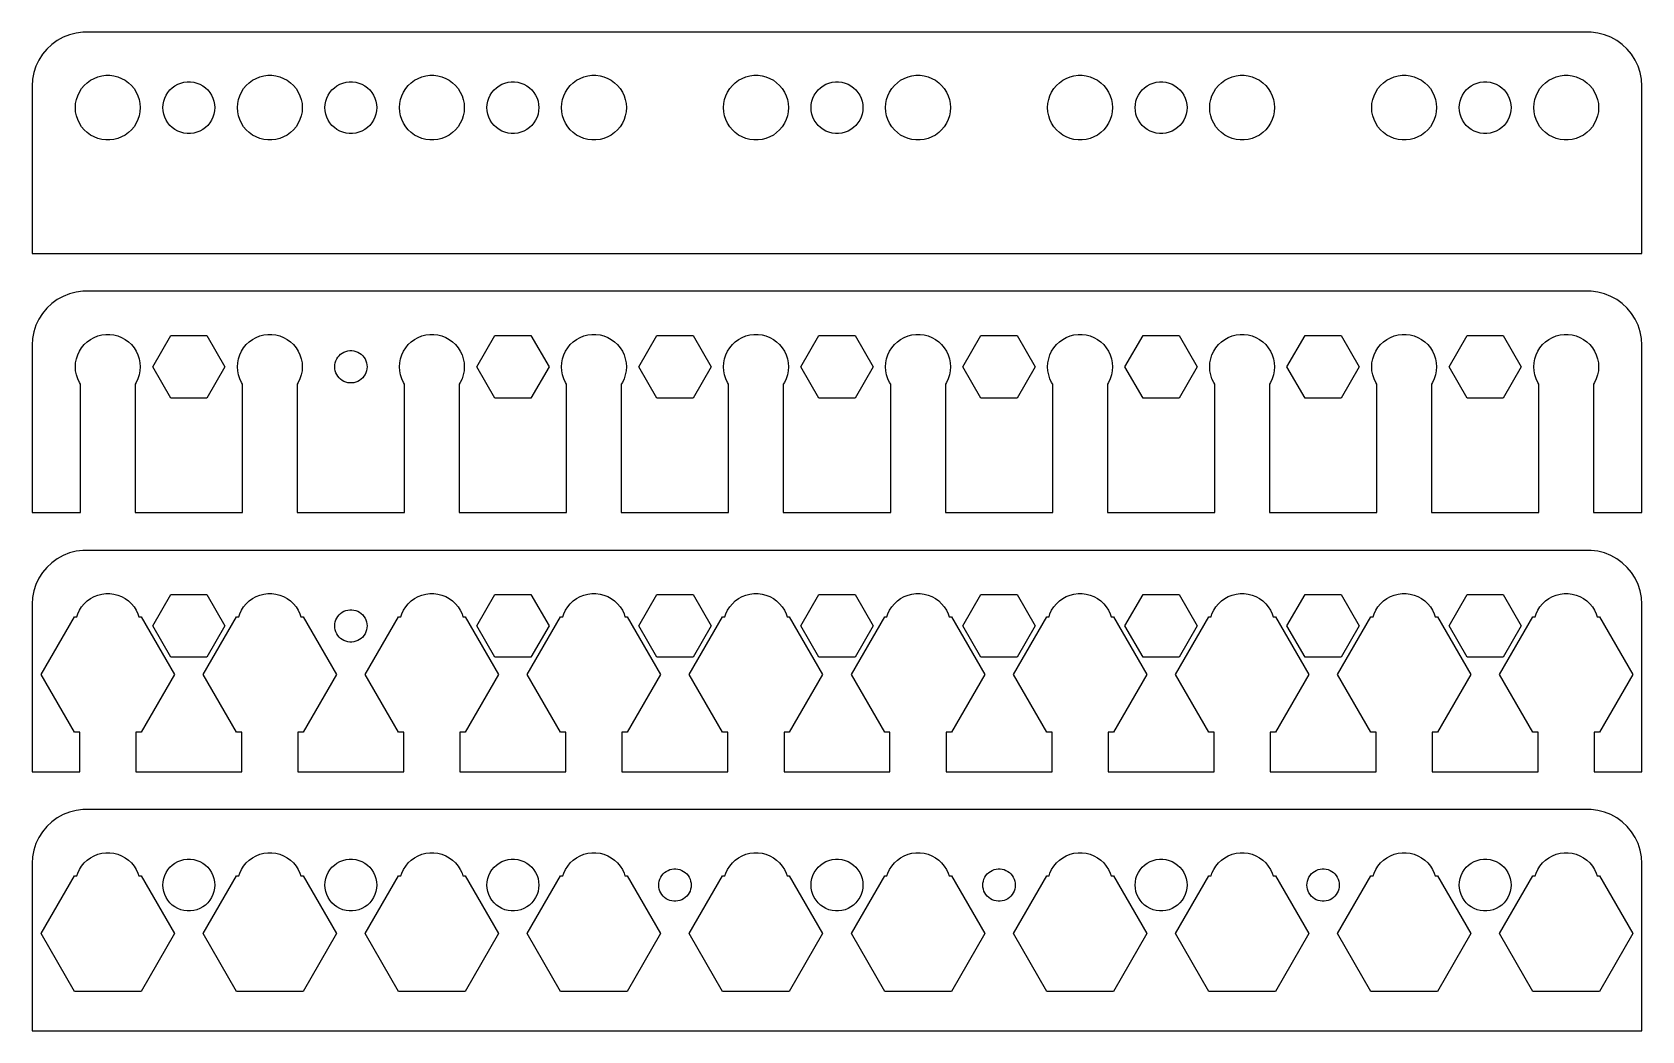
# Model space of a CAD drawing. Header units: metres. Extents: x -74 to 74, y 0 to 92.
import ezdxf

# ---------------------------------------------------------------- set-up
doc = ezdxf.new("R2010")
doc.units = ezdxf.units.M

msp = doc.modelspace()

# ---------------------------------------------------------------- linework, layer by layer
for p, q in [((-70.4369, 92.4114), (-71.0451, 92.2553)), ((-69.8139, 92.4901), (-70.4369, 92.4114)), ((69.8139, 92.4901), (-69.8139, 92.4901)), ((70.4369, 92.4114), (69.8139, 92.4901)), ((71.0451, 92.2553), (70.4369, 92.4114)), ((-73.1448, 90.9227), (-73.5451, 90.4389)), ((-72.6871, 91.3526), (-73.1448, 90.9227)), ((-72.1791, 91.7216), (-72.6871, 91.3526)), ((-71.6289, 92.0241), (-72.1791, 91.7216)), ((-71.0451, 92.2553), (-71.6289, 92.0241)), ((71.6289, 92.0241), (71.0451, 92.2553)), ((72.1791, 91.7216), (71.6289, 92.0241)), ((72.6871, 91.3526), (72.1791, 91.7216)), ((73.1448, 90.9227), (72.6871, 91.3526)), ((73.5451, 90.4389), (73.1448, 90.9227)), ((-73.8815, 89.9088), (-74.1489, 89.3406)), ((-73.5451, 90.4389), (-73.8815, 89.9088)), ((73.8815, 89.9088), (73.5451, 90.4389)), ((74.1489, 89.3406), (73.8815, 89.9088)), ((-74.4606, 88.1267), (-74.5, 87.5)), ((-74.3429, 88.7434), (-74.4606, 88.1267)), ((-74.1489, 89.3406), (-74.3429, 88.7434)), ((-69.4123, 87.8115), (-69.1075, 88.033)), ((-69.1075, 88.033), (-68.7773, 88.2145)), ((-68.7773, 88.2145), (-68.427, 88.3532)), ((-68.427, 88.3532), (-68.0621, 88.4469)), ((-68.0621, 88.4469), (-67.6884, 88.4941)), ((-67.6884, 88.4941), (-67.3116, 88.4941)), ((-67.3116, 88.4941), (-66.9379, 88.4469)), ((-66.9379, 88.4469), (-66.573, 88.3532)), ((-66.573, 88.3532), (-66.2227, 88.2145)), ((-66.2227, 88.2145), (-65.8925, 88.033)), ((-65.8925, 88.033), (-65.5877, 87.8115)), ((-54.4123, 87.8115), (-54.1075, 88.033)), ((-54.1075, 88.033), (-53.7773, 88.2145)), ((-53.7773, 88.2145), (-53.427, 88.3532)), ((-53.427, 88.3532), (-53.0621, 88.4469)), ((-53.0621, 88.4469), (-52.6884, 88.4941)), ((-52.6884, 88.4941), (-52.3116, 88.4941)), ((-52.3116, 88.4941), (-51.9379, 88.4469)), ((-51.9379, 88.4469), (-51.5729, 88.3532)), ((-51.5729, 88.3532), (-51.2227, 88.2145)), ((-51.2227, 88.2145), (-50.8925, 88.033)), ((-50.8925, 88.033), (-50.5877, 87.8115)), ((-39.4123, 87.8115), (-39.1075, 88.033)), ((-39.1075, 88.033), (-38.7773, 88.2145)), ((-38.7773, 88.2145), (-38.427, 88.3532)), ((-38.427, 88.3532), (-38.0621, 88.4469)), ((-38.0621, 88.4469), (-37.6884, 88.4941)), ((-37.6884, 88.4941), (-37.3116, 88.4941)), ((-37.3116, 88.4941), (-36.9379, 88.4469)), ((-36.9379, 88.4469), (-36.5729, 88.3532)), ((-36.5729, 88.3532), (-36.2227, 88.2145)), ((-36.2227, 88.2145), (-35.8925, 88.033)), ((-35.8925, 88.033), (-35.5877, 87.8115)), ((-24.4123, 87.8115), (-24.1075, 88.033)), ((-24.1075, 88.033), (-23.7773, 88.2145)), ((-23.7773, 88.2145), (-23.427, 88.3532)), ((-23.427, 88.3532), (-23.0621, 88.4469)), ((-23.0621, 88.4469), (-22.6884, 88.4941)), ((-22.6884, 88.4941), (-22.3116, 88.4941)), ((-22.3116, 88.4941), (-21.9379, 88.4469)), ((-21.9379, 88.4469), (-21.5729, 88.3532)), ((-21.5729, 88.3532), (-21.2227, 88.2145)), ((-21.2227, 88.2145), (-20.8925, 88.033)), ((-20.8925, 88.033), (-20.5877, 87.8115)), ((-9.41226, 87.8115), (-9.10747, 88.033)), ((-9.10747, 88.033), (-8.77733, 88.2145)), ((-8.77733, 88.2145), (-8.42705, 88.3532)), ((-8.42705, 88.3532), (-8.06213, 88.4469)), ((-8.06213, 88.4469), (-7.68837, 88.4941)), ((-7.68837, 88.4941), (-7.31161, 88.4941)), ((-7.31161, 88.4941), (-6.93785, 88.4469)), ((-6.93785, 88.4469), (-6.57294, 88.3532)), ((-6.57294, 88.3532), (-6.22266, 88.2145)), ((-6.22266, 88.2145), (-5.89252, 88.033)), ((-5.89252, 88.033), (-5.58772, 87.8115)), ((5.58772, 87.8115), (5.89252, 88.033)), ((5.89252, 88.033), (6.22266, 88.2145)), ((6.22266, 88.2145), (6.57294, 88.3532)), ((6.57294, 88.3532), (6.93785, 88.4469)), ((6.93785, 88.4469), (7.31161, 88.4941)), ((7.31161, 88.4941), (7.68837, 88.4941)), ((7.68837, 88.4941), (8.06213, 88.4469)), ((8.06213, 88.4469), (8.42705, 88.3532)), ((8.42705, 88.3532), (8.77733, 88.2145)), ((8.77733, 88.2145), (9.10747, 88.033)), ((9.10747, 88.033), (9.41226, 87.8115)), ((20.5877, 87.8115), (20.8925, 88.033)), ((20.8925, 88.033), (21.2227, 88.2145)), ((21.2227, 88.2145), (21.5729, 88.3532)), ((21.5729, 88.3532), (21.9379, 88.4469)), ((21.9379, 88.4469), (22.3116, 88.4941)), ((22.3116, 88.4941), (22.6884, 88.4941)), ((22.6884, 88.4941), (23.0621, 88.4469)), ((23.0621, 88.4469), (23.427, 88.3532)), ((23.427, 88.3532), (23.7773, 88.2145)), ((23.7773, 88.2145), (24.1075, 88.033)), ((24.1075, 88.033), (24.4123, 87.8115)), ((35.5877, 87.8115), (35.8925, 88.033)), ((35.8925, 88.033), (36.2227, 88.2145)), ((36.2227, 88.2145), (36.5729, 88.3532)), ((36.5729, 88.3532), (36.9379, 88.4469)), ((36.9379, 88.4469), (37.3116, 88.4941)), ((37.3116, 88.4941), (37.6884, 88.4941)), ((37.6884, 88.4941), (38.0621, 88.4469)), ((38.0621, 88.4469), (38.427, 88.3532)), ((38.427, 88.3532), (38.7773, 88.2145)), ((38.7773, 88.2145), (39.1075, 88.033)), ((39.1075, 88.033), (39.4123, 87.8115)), ((50.5877, 87.8115), (50.8925, 88.033)), ((50.8925, 88.033), (51.2227, 88.2145)), ((51.2227, 88.2145), (51.5729, 88.3532)), ((51.5729, 88.3532), (51.9379, 88.4469)), ((51.9379, 88.4469), (52.3116, 88.4941)), ((52.3116, 88.4941), (52.6884, 88.4941)), ((52.6884, 88.4941), (53.0621, 88.4469)), ((53.0621, 88.4469), (53.427, 88.3532)), ((53.427, 88.3532), (53.7773, 88.2145)), ((53.7773, 88.2145), (54.1075, 88.033)), ((54.1075, 88.033), (54.4123, 87.8115)), ((65.5877, 87.8115), (65.8925, 88.033)), ((65.8925, 88.033), (66.2227, 88.2145)), ((66.2227, 88.2145), (66.573, 88.3532)), ((66.573, 88.3532), (66.9379, 88.4469)), ((66.9379, 88.4469), (67.3116, 88.4941)), ((67.3116, 88.4941), (67.6884, 88.4941)), ((67.6884, 88.4941), (68.0621, 88.4469)), ((68.0621, 88.4469), (68.427, 88.3532)), ((68.427, 88.3532), (68.7773, 88.2145)), ((68.7773, 88.2145), (69.1075, 88.033)), ((69.1075, 88.033), (69.4123, 87.8115)), ((74.3429, 88.7434), (74.1489, 89.3406)), ((74.4606, 88.1267), (74.3429, 88.7434)), ((74.5, 87.5), (74.4606, 88.1267)), ((-74.5, 87.5), (-74.5, 72)), ((-70.4057, 86.2461), (-70.2893, 86.6044)), ((-70.2893, 86.6044), (-70.1289, 86.9453)), ((-70.1289, 86.9453), (-69.927, 87.2634)), ((-69.927, 87.2634), (-69.6869, 87.5536)), ((-69.6869, 87.5536), (-69.4123, 87.8115)), ((-65.5877, 87.8115), (-65.3131, 87.5536)), ((-65.3131, 87.5536), (-65.073, 87.2634)), ((-65.073, 87.2634), (-64.8711, 86.9453)), ((-64.8711, 86.9453), (-64.7107, 86.6044)), ((-64.7107, 86.6044), (-64.5943, 86.2461)), ((-62.2315, 86.3835), (-62.1031, 86.6562)), ((-62.1031, 86.6562), (-61.9416, 86.9107)), ((-61.9416, 86.9107), (-61.7495, 87.1429)), ((-61.7495, 87.1429), (-61.5298, 87.3492)), ((-61.5298, 87.3492), (-61.286, 87.5264)), ((-61.286, 87.5264), (-61.0219, 87.6716)), ((-61.0219, 87.6716), (-60.7416, 87.7825)), ((-60.7416, 87.7825), (-60.4497, 87.8575)), ((-60.4497, 87.8575), (-60.1507, 87.8953)), ((-60.1507, 87.8953), (-59.8493, 87.8953)), ((-59.8493, 87.8953), (-59.5503, 87.8575)), ((-59.5503, 87.8575), (-59.2583, 87.7825)), ((-59.2583, 87.7825), (-58.9781, 87.6716)), ((-58.9781, 87.6716), (-58.714, 87.5264)), ((-58.714, 87.5264), (-58.4702, 87.3492)), ((-58.4702, 87.3492), (-58.2505, 87.1429)), ((-58.2505, 87.1429), (-58.0583, 86.9107)), ((-58.0583, 86.9107), (-57.8969, 86.6562)), ((-57.8969, 86.6562), (-57.7685, 86.3835)), ((-55.4057, 86.2461), (-55.2893, 86.6044)), ((-55.2893, 86.6044), (-55.1289, 86.9453)), ((-55.1289, 86.9453), (-54.927, 87.2634)), ((-54.927, 87.2634), (-54.6869, 87.5536)), ((-54.6869, 87.5536), (-54.4123, 87.8115)), ((-50.5877, 87.8115), (-50.3131, 87.5536)), ((-50.3131, 87.5536), (-50.0729, 87.2634)), ((-50.0729, 87.2634), (-49.8711, 86.9453)), ((-49.8711, 86.9453), (-49.7107, 86.6044)), ((-49.7107, 86.6044), (-49.5942, 86.2461)), ((-47.2315, 86.3835), (-47.1031, 86.6562)), ((-47.1031, 86.6562), (-46.9416, 86.9107)), ((-46.9416, 86.9107), (-46.7495, 87.1429)), ((-46.7495, 87.1429), (-46.5298, 87.3492)), ((-46.5298, 87.3492), (-46.286, 87.5264)), ((-46.286, 87.5264), (-46.0219, 87.6716)), ((-46.0219, 87.6716), (-45.7416, 87.7825)), ((-45.7416, 87.7825), (-45.4497, 87.8575)), ((-45.4497, 87.8575), (-45.1507, 87.8953)), ((-45.1507, 87.8953), (-44.8493, 87.8953)), ((-44.8493, 87.8953), (-44.5503, 87.8575)), ((-44.5503, 87.8575), (-44.2583, 87.7825)), ((-44.2583, 87.7825), (-43.9781, 87.6716)), ((-43.9781, 87.6716), (-43.714, 87.5264)), ((-43.714, 87.5264), (-43.4702, 87.3492)), ((-43.4702, 87.3492), (-43.2505, 87.1429)), ((-43.2505, 87.1429), (-43.0583, 86.9107)), ((-43.0583, 86.9107), (-42.8969, 86.6562)), ((-42.8969, 86.6562), (-42.7685, 86.3835)), ((-40.4057, 86.2461), (-40.2893, 86.6044)), ((-40.2893, 86.6044), (-40.1289, 86.9453)), ((-40.1289, 86.9453), (-39.927, 87.2634)), ((-39.927, 87.2634), (-39.6869, 87.5536)), ((-39.6869, 87.5536), (-39.4123, 87.8115)), ((-35.5877, 87.8115), (-35.3131, 87.5536)), ((-35.3131, 87.5536), (-35.0729, 87.2634)), ((-35.0729, 87.2634), (-34.8711, 86.9453)), ((-34.8711, 86.9453), (-34.7107, 86.6044)), ((-34.7107, 86.6044), (-34.5942, 86.2461)), ((-32.2315, 86.3835), (-32.1031, 86.6562)), ((-32.1031, 86.6562), (-31.9416, 86.9107)), ((-31.9416, 86.9107), (-31.7495, 87.1429)), ((-31.7495, 87.1429), (-31.5298, 87.3492)), ((-31.5298, 87.3492), (-31.286, 87.5264)), ((-31.286, 87.5264), (-31.0219, 87.6716)), ((-31.0219, 87.6716), (-30.7416, 87.7825)), ((-30.7416, 87.7825), (-30.4497, 87.8575)), ((-30.4497, 87.8575), (-30.1507, 87.8953)), ((-30.1507, 87.8953), (-29.8493, 87.8953)), ((-29.8493, 87.8953), (-29.5503, 87.8575)), ((-29.5503, 87.8575), (-29.2583, 87.7825)), ((-29.2583, 87.7825), (-28.9781, 87.6716)), ((-28.9781, 87.6716), (-28.714, 87.5264)), ((-28.714, 87.5264), (-28.4702, 87.3492)), ((-28.4702, 87.3492), (-28.2505, 87.1429)), ((-28.2505, 87.1429), (-28.0583, 86.9107)), ((-28.0583, 86.9107), (-27.8969, 86.6562)), ((-27.8969, 86.6562), (-27.7685, 86.3835)), ((-25.4057, 86.2461), (-25.2893, 86.6044)), ((-25.2893, 86.6044), (-25.1289, 86.9453)), ((-25.1289, 86.9453), (-24.927, 87.2634)), ((-24.927, 87.2634), (-24.6869, 87.5536)), ((-24.6869, 87.5536), (-24.4123, 87.8115)), ((-20.5877, 87.8115), (-20.3131, 87.5536)), ((-20.3131, 87.5536), (-20.0729, 87.2634)), ((-20.0729, 87.2634), (-19.8711, 86.9453)), ((-19.8711, 86.9453), (-19.7107, 86.6044)), ((-19.7107, 86.6044), (-19.5942, 86.2461)), ((-10.4057, 86.2461), (-10.2893, 86.6044)), ((-10.2893, 86.6044), (-10.1289, 86.9453)), ((-10.1289, 86.9453), (-9.92705, 87.2634)), ((-9.92705, 87.2634), (-9.6869, 87.5536)), ((-9.6869, 87.5536), (-9.41226, 87.8115)), ((-5.58772, 87.8115), (-5.31308, 87.5536)), ((-5.31308, 87.5536), (-5.07294, 87.2634)), ((-5.07294, 87.2634), (-4.87108, 86.9453)), ((-4.87108, 86.9453), (-4.71066, 86.6044)), ((-4.71066, 86.6044), (-4.59424, 86.2461)), ((-2.23146, 86.3835), (-2.10313, 86.6562)), ((-2.10313, 86.6562), (-1.94164, 86.9107)), ((-1.94164, 86.9107), (-1.74951, 87.1429)), ((-1.74951, 87.1429), (-1.52982, 87.3492)), ((-1.52982, 87.3492), (-1.28598, 87.5264)), ((-1.28598, 87.5264), (-1.02187, 87.6716)), ((-1.02187, 87.6716), (-0.74164, 87.7825)), ((-0.74164, 87.7825), (-0.44971, 87.8575)), ((-0.44971, 87.8575), (-0.1507, 87.8953)), ((-0.1507, 87.8953), (0.1507, 87.8953)), ((0.1507, 87.8953), (0.44971, 87.8575)), ((0.44971, 87.8575), (0.74164, 87.7825)), ((0.74164, 87.7825), (1.02187, 87.6716)), ((1.02187, 87.6716), (1.28598, 87.5264)), ((1.28598, 87.5264), (1.52982, 87.3492)), ((1.52982, 87.3492), (1.74951, 87.1429)), ((1.74951, 87.1429), (1.94164, 86.9107)), ((1.94164, 86.9107), (2.10313, 86.6562)), ((2.10313, 86.6562), (2.23146, 86.3835)), ((4.59424, 86.2461), (4.71066, 86.6044)), ((4.71066, 86.6044), (4.87108, 86.9453)), ((4.87108, 86.9453), (5.07294, 87.2634)), ((5.07294, 87.2634), (5.31308, 87.5536)), ((5.31308, 87.5536), (5.58772, 87.8115)), ((9.41226, 87.8115), (9.6869, 87.5536)), ((9.6869, 87.5536), (9.92705, 87.2634)), ((9.92705, 87.2634), (10.1289, 86.9453)), ((10.1289, 86.9453), (10.2893, 86.6044)), ((10.2893, 86.6044), (10.4057, 86.2461)), ((19.5942, 86.2461), (19.7107, 86.6044)), ((19.7107, 86.6044), (19.8711, 86.9453)), ((19.8711, 86.9453), (20.0729, 87.2634)), ((20.0729, 87.2634), (20.3131, 87.5536)), ((20.3131, 87.5536), (20.5877, 87.8115)), ((24.4123, 87.8115), (24.6869, 87.5536)), ((24.6869, 87.5536), (24.927, 87.2634)), ((24.927, 87.2634), (25.1289, 86.9453)), ((25.1289, 86.9453), (25.2893, 86.6044)), ((25.2893, 86.6044), (25.4057, 86.2461)), ((27.7685, 86.3835), (27.8969, 86.6562)), ((27.8969, 86.6562), (28.0583, 86.9107)), ((28.0583, 86.9107), (28.2505, 87.1429)), ((28.2505, 87.1429), (28.4702, 87.3492)), ((28.4702, 87.3492), (28.714, 87.5264)), ((28.714, 87.5264), (28.9781, 87.6716)), ((28.9781, 87.6716), (29.2583, 87.7825)), ((29.2583, 87.7825), (29.5503, 87.8575)), ((29.5503, 87.8575), (29.8493, 87.8953)), ((29.8493, 87.8953), (30.1507, 87.8953)), ((30.1507, 87.8953), (30.4497, 87.8575)), ((30.4497, 87.8575), (30.7416, 87.7825)), ((30.7416, 87.7825), (31.0219, 87.6716)), ((31.0219, 87.6716), (31.286, 87.5264)), ((31.286, 87.5264), (31.5298, 87.3492)), ((31.5298, 87.3492), (31.7495, 87.1429)), ((31.7495, 87.1429), (31.9416, 86.9107)), ((31.9416, 86.9107), (32.1031, 86.6562)), ((32.1031, 86.6562), (32.2315, 86.3835)), ((34.5942, 86.2461), (34.7107, 86.6044)), ((34.7107, 86.6044), (34.8711, 86.9453)), ((34.8711, 86.9453), (35.0729, 87.2634)), ((35.0729, 87.2634), (35.3131, 87.5536)), ((35.3131, 87.5536), (35.5877, 87.8115)), ((39.4123, 87.8115), (39.6869, 87.5536)), ((39.6869, 87.5536), (39.927, 87.2634)), ((39.927, 87.2634), (40.1289, 86.9453)), ((40.1289, 86.9453), (40.2893, 86.6044)), ((40.2893, 86.6044), (40.4057, 86.2461)), ((49.5942, 86.2461), (49.7107, 86.6044)), ((49.7107, 86.6044), (49.8711, 86.9453)), ((49.8711, 86.9453), (50.0729, 87.2634)), ((50.0729, 87.2634), (50.3131, 87.5536)), ((50.3131, 87.5536), (50.5877, 87.8115)), ((54.4123, 87.8115), (54.6869, 87.5536)), ((54.6869, 87.5536), (54.927, 87.2634)), ((54.927, 87.2634), (55.1289, 86.9453)), ((55.1289, 86.9453), (55.2893, 86.6044)), ((55.2893, 86.6044), (55.4057, 86.2461)), ((57.7685, 86.3835), (57.8969, 86.6562)), ((57.8969, 86.6562), (58.0583, 86.9107)), ((58.0583, 86.9107), (58.2505, 87.1429)), ((58.2505, 87.1429), (58.4702, 87.3492)), ((58.4702, 87.3492), (58.714, 87.5264)), ((58.714, 87.5264), (58.9781, 87.6716)), ((58.9781, 87.6716), (59.2583, 87.7825)), ((59.2583, 87.7825), (59.5503, 87.8575)), ((59.5503, 87.8575), (59.8493, 87.8953)), ((59.8493, 87.8953), (60.1507, 87.8953)), ((60.1507, 87.8953), (60.4497, 87.8575)), ((60.4497, 87.8575), (60.7416, 87.7825)), ((60.7416, 87.7825), (61.0219, 87.6716)), ((61.0219, 87.6716), (61.286, 87.5264)), ((61.286, 87.5264), (61.5298, 87.3492)), ((61.5298, 87.3492), (61.7495, 87.1429)), ((61.7495, 87.1429), (61.9416, 86.9107)), ((61.9416, 86.9107), (62.1031, 86.6562)), ((62.1031, 86.6562), (62.2315, 86.3835)), ((64.5943, 86.2461), (64.7107, 86.6044)), ((64.7107, 86.6044), (64.8711, 86.9453)), ((64.8711, 86.9453), (65.073, 87.2634)), ((65.073, 87.2634), (65.3131, 87.5536)), ((65.3131, 87.5536), (65.5877, 87.8115)), ((69.4123, 87.8115), (69.6869, 87.5536)), ((69.6869, 87.5536), (69.927, 87.2634)), ((69.927, 87.2634), (70.1289, 86.9453)), ((70.1289, 86.9453), (70.2893, 86.6044)), ((70.2893, 86.6044), (70.4057, 86.2461)), ((74.5, 72), (74.5, 87.5)), ((-70.5, 85.5), (-70.4763, 85.876)), ((-70.4763, 85.124), (-70.5, 85.5)), ((-70.4763, 85.876), (-70.4057, 86.2461)), ((-70.4057, 84.7539), (-70.4763, 85.124)), ((-64.5943, 86.2461), (-64.5237, 85.876)), ((-64.5237, 85.124), (-64.5943, 84.7539)), ((-64.5237, 85.876), (-64.5, 85.5)), ((-64.5, 85.5), (-64.5237, 85.124)), ((-62.4, 85.5), (-62.3811, 85.8008)), ((-62.3811, 85.1992), (-62.4, 85.5)), ((-62.3811, 85.8008), (-62.3246, 86.0968)), ((-62.3246, 84.9031), (-62.3811, 85.1992)), ((-62.3246, 86.0968), (-62.2315, 86.3835)), ((-57.7685, 86.3835), (-57.6754, 86.0968)), ((-57.6754, 86.0968), (-57.6189, 85.8008)), ((-57.6189, 85.1992), (-57.6754, 84.9031)), ((-57.6189, 85.8008), (-57.6, 85.5)), ((-57.6, 85.5), (-57.6189, 85.1992)), ((-55.5, 85.5), (-55.4763, 85.876)), ((-55.4763, 85.124), (-55.5, 85.5)), ((-55.4763, 85.876), (-55.4057, 86.2461)), ((-55.4057, 84.7539), (-55.4763, 85.124)), ((-49.5942, 86.2461), (-49.5237, 85.876)), ((-49.5237, 85.124), (-49.5942, 84.7539)), ((-49.5237, 85.876), (-49.5, 85.5)), ((-49.5, 85.5), (-49.5237, 85.124)), ((-47.4, 85.5), (-47.3811, 85.8008)), ((-47.3811, 85.1992), (-47.4, 85.5)), ((-47.3811, 85.8008), (-47.3246, 86.0968)), ((-47.3246, 84.9031), (-47.3811, 85.1992)), ((-47.3246, 86.0968), (-47.2315, 86.3835)), ((-42.7685, 86.3835), (-42.6754, 86.0968)), ((-42.6754, 86.0968), (-42.6189, 85.8008)), ((-42.6189, 85.1992), (-42.6754, 84.9031)), ((-42.6189, 85.8008), (-42.6, 85.5)), ((-42.6, 85.5), (-42.6189, 85.1992)), ((-40.5, 85.5), (-40.4763, 85.876)), ((-40.4763, 85.124), (-40.5, 85.5)), ((-40.4763, 85.876), (-40.4057, 86.2461)), ((-40.4057, 84.7539), (-40.4763, 85.124)), ((-34.5942, 86.2461), (-34.5237, 85.876)), ((-34.5237, 85.124), (-34.5942, 84.7539)), ((-34.5237, 85.876), (-34.5, 85.5)), ((-34.5, 85.5), (-34.5237, 85.124)), ((-32.4, 85.5), (-32.3811, 85.8008)), ((-32.3811, 85.1992), (-32.4, 85.5)), ((-32.3811, 85.8008), (-32.3246, 86.0968)), ((-32.3246, 84.9031), (-32.3811, 85.1992)), ((-32.3246, 86.0968), (-32.2315, 86.3835)), ((-27.7685, 86.3835), (-27.6754, 86.0968)), ((-27.6754, 86.0968), (-27.6189, 85.8008)), ((-27.6189, 85.1992), (-27.6754, 84.9031)), ((-27.6189, 85.8008), (-27.6, 85.5)), ((-27.6, 85.5), (-27.6189, 85.1992)), ((-25.5, 85.5), (-25.4763, 85.876)), ((-25.4763, 85.124), (-25.5, 85.5)), ((-25.4763, 85.876), (-25.4057, 86.2461)), ((-25.4057, 84.7539), (-25.4763, 85.124)), ((-19.5942, 86.2461), (-19.5237, 85.876)), ((-19.5237, 85.124), (-19.5942, 84.7539)), ((-19.5237, 85.876), (-19.5, 85.5)), ((-19.5, 85.5), (-19.5237, 85.124)), ((-10.5, 85.5), (-10.4763, 85.876)), ((-10.4763, 85.124), (-10.5, 85.5)), ((-10.4763, 85.876), (-10.4057, 86.2461)), ((-10.4057, 84.7539), (-10.4763, 85.124)), ((-4.59424, 86.2461), (-4.52365, 85.876)), ((-4.52365, 85.124), (-4.59424, 84.7539)), ((-4.52365, 85.876), (-4.5, 85.5)), ((-4.5, 85.5), (-4.52365, 85.124)), ((-2.39999, 85.5), (-2.38107, 85.8008)), ((-2.38107, 85.1992), (-2.39999, 85.5)), ((-2.38107, 85.8008), (-2.32458, 86.0968)), ((-2.32458, 84.9031), (-2.38107, 85.1992)), ((-2.32458, 86.0968), (-2.23146, 86.3835)), ((2.23146, 86.3835), (2.32458, 86.0968)), ((2.32458, 86.0968), (2.38107, 85.8008)), ((2.38107, 85.1992), (2.32458, 84.9031)), ((2.38107, 85.8008), (2.39999, 85.5)), ((2.39999, 85.5), (2.38107, 85.1992)), ((4.5, 85.5), (4.52365, 85.876)), ((4.52365, 85.124), (4.5, 85.5)), ((4.52365, 85.876), (4.59424, 86.2461)), ((4.59424, 84.7539), (4.52365, 85.124)), ((10.4057, 86.2461), (10.4763, 85.876)), ((10.4763, 85.124), (10.4057, 84.7539)), ((10.4763, 85.876), (10.5, 85.5)), ((10.5, 85.5), (10.4763, 85.124)), ((19.5, 85.5), (19.5237, 85.876)), ((19.5237, 85.124), (19.5, 85.5)), ((19.5237, 85.876), (19.5942, 86.2461)), ((19.5942, 84.7539), (19.5237, 85.124)), ((25.4057, 86.2461), (25.4763, 85.876)), ((25.4763, 85.124), (25.4057, 84.7539)), ((25.4763, 85.876), (25.5, 85.5)), ((25.5, 85.5), (25.4763, 85.124)), ((27.6, 85.5), (27.6189, 85.8008)), ((27.6189, 85.1992), (27.6, 85.5)), ((27.6189, 85.8008), (27.6754, 86.0968)), ((27.6754, 84.9031), (27.6189, 85.1992)), ((27.6754, 86.0968), (27.7685, 86.3835)), ((32.2315, 86.3835), (32.3246, 86.0968)), ((32.3246, 86.0968), (32.3811, 85.8008)), ((32.3811, 85.1992), (32.3246, 84.9031)), ((32.3811, 85.8008), (32.4, 85.5)), ((32.4, 85.5), (32.3811, 85.1992)), ((34.5, 85.5), (34.5237, 85.876)), ((34.5237, 85.124), (34.5, 85.5)), ((34.5237, 85.876), (34.5942, 86.2461)), ((34.5942, 84.7539), (34.5237, 85.124)), ((40.4057, 86.2461), (40.4763, 85.876)), ((40.4763, 85.124), (40.4057, 84.7539)), ((40.4763, 85.876), (40.5, 85.5)), ((40.5, 85.5), (40.4763, 85.124)), ((49.5, 85.5), (49.5237, 85.876)), ((49.5237, 85.124), (49.5, 85.5)), ((49.5237, 85.876), (49.5942, 86.2461)), ((49.5942, 84.7539), (49.5237, 85.124)), ((55.4057, 86.2461), (55.4763, 85.876)), ((55.4763, 85.124), (55.4057, 84.7539)), ((55.4763, 85.876), (55.5, 85.5)), ((55.5, 85.5), (55.4763, 85.124)), ((57.6, 85.5), (57.6189, 85.8008)), ((57.6189, 85.1992), (57.6, 85.5)), ((57.6189, 85.8008), (57.6754, 86.0968)), ((57.6754, 84.9031), (57.6189, 85.1992)), ((57.6754, 86.0968), (57.7685, 86.3835)), ((62.2315, 86.3835), (62.3246, 86.0968)), ((62.3246, 86.0968), (62.3811, 85.8008)), ((62.3811, 85.1992), (62.3246, 84.9031)), ((62.3811, 85.8008), (62.4, 85.5)), ((62.4, 85.5), (62.3811, 85.1992)), ((64.5, 85.5), (64.5237, 85.876)), ((64.5237, 85.124), (64.5, 85.5)), ((64.5237, 85.876), (64.5943, 86.2461)), ((64.5943, 84.7539), (64.5237, 85.124)), ((70.4057, 86.2461), (70.4763, 85.876)), ((70.4763, 85.124), (70.4057, 84.7539)), ((70.4763, 85.876), (70.5, 85.5)), ((70.5, 85.5), (70.4763, 85.124)), ((-70.2893, 84.3956), (-70.4057, 84.7539)), ((-70.1289, 84.0547), (-70.2893, 84.3956)), ((-69.927, 83.7366), (-70.1289, 84.0547)), ((-69.6869, 83.4464), (-69.927, 83.7366)), ((-69.4123, 83.1884), (-69.6869, 83.4464)), ((-65.3131, 83.4464), (-65.5877, 83.1884)), ((-65.073, 83.7366), (-65.3131, 83.4464)), ((-64.8711, 84.0547), (-65.073, 83.7366)), ((-64.7107, 84.3956), (-64.8711, 84.0547)), ((-64.5943, 84.7539), (-64.7107, 84.3956)), ((-62.2315, 84.6165), (-62.3246, 84.9031)), ((-62.1031, 84.3438), (-62.2315, 84.6165)), ((-61.9416, 84.0893), (-62.1031, 84.3438)), ((-61.7495, 83.8571), (-61.9416, 84.0893)), ((-61.5298, 83.6508), (-61.7495, 83.8571)), ((-61.286, 83.4736), (-61.5298, 83.6508)), ((-61.0219, 83.3284), (-61.286, 83.4736)), ((-58.714, 83.4736), (-58.9781, 83.3284)), ((-58.4702, 83.6508), (-58.714, 83.4736)), ((-58.2505, 83.8571), (-58.4702, 83.6508)), ((-58.0583, 84.0893), (-58.2505, 83.8571)), ((-57.8969, 84.3438), (-58.0583, 84.0893)), ((-57.7685, 84.6165), (-57.8969, 84.3438)), ((-57.6754, 84.9031), (-57.7685, 84.6165)), ((-55.2893, 84.3956), (-55.4057, 84.7539)), ((-55.1289, 84.0547), (-55.2893, 84.3956)), ((-54.927, 83.7366), (-55.1289, 84.0547)), ((-54.6869, 83.4464), (-54.927, 83.7366)), ((-54.4123, 83.1884), (-54.6869, 83.4464)), ((-50.3131, 83.4464), (-50.5877, 83.1884)), ((-50.0729, 83.7366), (-50.3131, 83.4464)), ((-49.8711, 84.0547), (-50.0729, 83.7366)), ((-49.7107, 84.3956), (-49.8711, 84.0547)), ((-49.5942, 84.7539), (-49.7107, 84.3956)), ((-47.2315, 84.6165), (-47.3246, 84.9031)), ((-47.1031, 84.3438), (-47.2315, 84.6165)), ((-46.9416, 84.0893), (-47.1031, 84.3438)), ((-46.7495, 83.8571), (-46.9416, 84.0893)), ((-46.5298, 83.6508), (-46.7495, 83.8571)), ((-46.286, 83.4736), (-46.5298, 83.6508)), ((-46.0219, 83.3284), (-46.286, 83.4736)), ((-43.714, 83.4736), (-43.9781, 83.3284)), ((-43.4702, 83.6508), (-43.714, 83.4736)), ((-43.2505, 83.8571), (-43.4702, 83.6508)), ((-43.0583, 84.0893), (-43.2505, 83.8571)), ((-42.8969, 84.3438), (-43.0583, 84.0893)), ((-42.7685, 84.6165), (-42.8969, 84.3438)), ((-42.6754, 84.9031), (-42.7685, 84.6165)), ((-40.2893, 84.3956), (-40.4057, 84.7539)), ((-40.1289, 84.0547), (-40.2893, 84.3956)), ((-39.927, 83.7366), (-40.1289, 84.0547)), ((-39.6869, 83.4464), (-39.927, 83.7366)), ((-39.4123, 83.1884), (-39.6869, 83.4464)), ((-35.3131, 83.4464), (-35.5877, 83.1884)), ((-35.0729, 83.7366), (-35.3131, 83.4464)), ((-34.8711, 84.0547), (-35.0729, 83.7366)), ((-34.7107, 84.3956), (-34.8711, 84.0547)), ((-34.5942, 84.7539), (-34.7107, 84.3956)), ((-32.2315, 84.6165), (-32.3246, 84.9031)), ((-32.1031, 84.3438), (-32.2315, 84.6165)), ((-31.9416, 84.0893), (-32.1031, 84.3438)), ((-31.7495, 83.8571), (-31.9416, 84.0893)), ((-31.5298, 83.6508), (-31.7495, 83.8571)), ((-31.286, 83.4736), (-31.5298, 83.6508)), ((-31.0219, 83.3284), (-31.286, 83.4736)), ((-28.714, 83.4736), (-28.9781, 83.3284)), ((-28.4702, 83.6508), (-28.714, 83.4736)), ((-28.2505, 83.8571), (-28.4702, 83.6508)), ((-28.0583, 84.0893), (-28.2505, 83.8571)), ((-27.8969, 84.3438), (-28.0583, 84.0893)), ((-27.7685, 84.6165), (-27.8969, 84.3438)), ((-27.6754, 84.9031), (-27.7685, 84.6165)), ((-25.2893, 84.3956), (-25.4057, 84.7539)), ((-25.1289, 84.0547), (-25.2893, 84.3956)), ((-24.927, 83.7366), (-25.1289, 84.0547)), ((-24.6869, 83.4464), (-24.927, 83.7366)), ((-24.4123, 83.1884), (-24.6869, 83.4464)), ((-20.3131, 83.4464), (-20.5877, 83.1884)), ((-20.0729, 83.7366), (-20.3131, 83.4464)), ((-19.8711, 84.0547), (-20.0729, 83.7366)), ((-19.7107, 84.3956), (-19.8711, 84.0547)), ((-19.5942, 84.7539), (-19.7107, 84.3956)), ((-10.2893, 84.3956), (-10.4057, 84.7539)), ((-10.1289, 84.0547), (-10.2893, 84.3956)), ((-9.92705, 83.7366), (-10.1289, 84.0547)), ((-9.6869, 83.4464), (-9.92705, 83.7366)), ((-9.41226, 83.1884), (-9.6869, 83.4464)), ((-5.31308, 83.4464), (-5.58772, 83.1884)), ((-5.07294, 83.7366), (-5.31308, 83.4464)), ((-4.87108, 84.0547), (-5.07294, 83.7366)), ((-4.71066, 84.3956), (-4.87108, 84.0547)), ((-4.59424, 84.7539), (-4.71066, 84.3956)), ((-2.23146, 84.6165), (-2.32458, 84.9031)), ((-2.10313, 84.3438), (-2.23146, 84.6165)), ((-1.94164, 84.0893), (-2.10313, 84.3438)), ((-1.74951, 83.8571), (-1.94164, 84.0893)), ((-1.52982, 83.6508), (-1.74951, 83.8571)), ((-1.28598, 83.4736), (-1.52982, 83.6508)), ((-1.02187, 83.3284), (-1.28598, 83.4736)), ((1.28598, 83.4736), (1.02187, 83.3284)), ((1.52982, 83.6508), (1.28598, 83.4736)), ((1.74951, 83.8571), (1.52982, 83.6508)), ((1.94164, 84.0893), (1.74951, 83.8571)), ((2.10313, 84.3438), (1.94164, 84.0893)), ((2.23146, 84.6165), (2.10313, 84.3438)), ((2.32458, 84.9031), (2.23146, 84.6165)), ((4.71066, 84.3956), (4.59424, 84.7539)), ((4.87108, 84.0547), (4.71066, 84.3956)), ((5.07294, 83.7366), (4.87108, 84.0547)), ((5.31308, 83.4464), (5.07294, 83.7366)), ((5.58772, 83.1884), (5.31308, 83.4464)), ((9.6869, 83.4464), (9.41226, 83.1884)), ((9.92705, 83.7366), (9.6869, 83.4464)), ((10.1289, 84.0547), (9.92705, 83.7366)), ((10.2893, 84.3956), (10.1289, 84.0547)), ((10.4057, 84.7539), (10.2893, 84.3956)), ((19.7107, 84.3956), (19.5942, 84.7539)), ((19.8711, 84.0547), (19.7107, 84.3956)), ((20.0729, 83.7366), (19.8711, 84.0547)), ((20.3131, 83.4464), (20.0729, 83.7366)), ((20.5877, 83.1884), (20.3131, 83.4464)), ((24.6869, 83.4464), (24.4123, 83.1884)), ((24.927, 83.7366), (24.6869, 83.4464)), ((25.1289, 84.0547), (24.927, 83.7366)), ((25.2893, 84.3956), (25.1289, 84.0547)), ((25.4057, 84.7539), (25.2893, 84.3956)), ((27.7685, 84.6165), (27.6754, 84.9031)), ((27.8969, 84.3438), (27.7685, 84.6165)), ((28.0583, 84.0893), (27.8969, 84.3438)), ((28.2505, 83.8571), (28.0583, 84.0893)), ((28.4702, 83.6508), (28.2505, 83.8571)), ((28.714, 83.4736), (28.4702, 83.6508)), ((28.9781, 83.3284), (28.714, 83.4736)), ((31.286, 83.4736), (31.0219, 83.3284)), ((31.5298, 83.6508), (31.286, 83.4736)), ((31.7495, 83.8571), (31.5298, 83.6508)), ((31.9416, 84.0893), (31.7495, 83.8571)), ((32.1031, 84.3438), (31.9416, 84.0893)), ((32.2315, 84.6165), (32.1031, 84.3438)), ((32.3246, 84.9031), (32.2315, 84.6165)), ((34.7107, 84.3956), (34.5942, 84.7539)), ((34.8711, 84.0547), (34.7107, 84.3956)), ((35.0729, 83.7366), (34.8711, 84.0547)), ((35.3131, 83.4464), (35.0729, 83.7366)), ((35.5877, 83.1884), (35.3131, 83.4464)), ((39.6869, 83.4464), (39.4123, 83.1884)), ((39.927, 83.7366), (39.6869, 83.4464)), ((40.1289, 84.0547), (39.927, 83.7366)), ((40.2893, 84.3956), (40.1289, 84.0547)), ((40.4057, 84.7539), (40.2893, 84.3956)), ((49.7107, 84.3956), (49.5942, 84.7539)), ((49.8711, 84.0547), (49.7107, 84.3956)), ((50.0729, 83.7366), (49.8711, 84.0547)), ((50.3131, 83.4464), (50.0729, 83.7366)), ((50.5877, 83.1884), (50.3131, 83.4464)), ((54.6869, 83.4464), (54.4123, 83.1884)), ((54.927, 83.7366), (54.6869, 83.4464)), ((55.1289, 84.0547), (54.927, 83.7366)), ((55.2893, 84.3956), (55.1289, 84.0547)), ((55.4057, 84.7539), (55.2893, 84.3956)), ((57.7685, 84.6165), (57.6754, 84.9031)), ((57.8969, 84.3438), (57.7685, 84.6165)), ((58.0583, 84.0893), (57.8969, 84.3438)), ((58.2505, 83.8571), (58.0583, 84.0893)), ((58.4702, 83.6508), (58.2505, 83.8571)), ((58.714, 83.4736), (58.4702, 83.6508)), ((58.9781, 83.3284), (58.714, 83.4736)), ((61.286, 83.4736), (61.0219, 83.3284)), ((61.5298, 83.6508), (61.286, 83.4736)), ((61.7495, 83.8571), (61.5298, 83.6508)), ((61.9416, 84.0893), (61.7495, 83.8571)), ((62.1031, 84.3438), (61.9416, 84.0893)), ((62.2315, 84.6165), (62.1031, 84.3438)), ((62.3246, 84.9031), (62.2315, 84.6165)), ((64.7107, 84.3956), (64.5943, 84.7539)), ((64.8711, 84.0547), (64.7107, 84.3956)), ((65.073, 83.7366), (64.8711, 84.0547)), ((65.3131, 83.4464), (65.073, 83.7366)), ((65.5877, 83.1884), (65.3131, 83.4464)), ((69.6869, 83.4464), (69.4123, 83.1884)), ((69.927, 83.7366), (69.6869, 83.4464)), ((70.1289, 84.0547), (69.927, 83.7366)), ((70.2893, 84.3956), (70.1289, 84.0547)), ((70.4057, 84.7539), (70.2893, 84.3956)), ((-69.1075, 82.967), (-69.4123, 83.1884)), ((-68.7773, 82.7855), (-69.1075, 82.967)), ((-68.427, 82.6468), (-68.7773, 82.7855)), ((-68.0621, 82.5531), (-68.427, 82.6468)), ((-67.6884, 82.5059), (-68.0621, 82.5531)), ((-67.3116, 82.5059), (-67.6884, 82.5059)), ((-66.9379, 82.5531), (-67.3116, 82.5059)), ((-66.573, 82.6468), (-66.9379, 82.5531)), ((-66.2227, 82.7855), (-66.573, 82.6468)), ((-65.8925, 82.967), (-66.2227, 82.7855)), ((-65.5877, 83.1884), (-65.8925, 82.967)), ((-60.7416, 83.2175), (-61.0219, 83.3284)), ((-60.4497, 83.1425), (-60.7416, 83.2175)), ((-60.1507, 83.1047), (-60.4497, 83.1425)), ((-59.8493, 83.1047), (-60.1507, 83.1047)), ((-59.5503, 83.1425), (-59.8493, 83.1047)), ((-59.2583, 83.2175), (-59.5503, 83.1425)), ((-58.9781, 83.3284), (-59.2583, 83.2175)), ((-54.1075, 82.967), (-54.4123, 83.1884)), ((-53.7773, 82.7855), (-54.1075, 82.967)), ((-53.427, 82.6468), (-53.7773, 82.7855)), ((-53.0621, 82.5531), (-53.427, 82.6468)), ((-52.6884, 82.5059), (-53.0621, 82.5531)), ((-52.3116, 82.5059), (-52.6884, 82.5059)), ((-51.9379, 82.5531), (-52.3116, 82.5059)), ((-51.5729, 82.6468), (-51.9379, 82.5531)), ((-51.2227, 82.7855), (-51.5729, 82.6468)), ((-50.8925, 82.967), (-51.2227, 82.7855)), ((-50.5877, 83.1884), (-50.8925, 82.967)), ((-45.7416, 83.2175), (-46.0219, 83.3284)), ((-45.4497, 83.1425), (-45.7416, 83.2175)), ((-45.1507, 83.1047), (-45.4497, 83.1425)), ((-44.8493, 83.1047), (-45.1507, 83.1047)), ((-44.5503, 83.1425), (-44.8493, 83.1047)), ((-44.2583, 83.2175), (-44.5503, 83.1425)), ((-43.9781, 83.3284), (-44.2583, 83.2175)), ((-39.1075, 82.967), (-39.4123, 83.1884)), ((-38.7773, 82.7855), (-39.1075, 82.967)), ((-38.427, 82.6468), (-38.7773, 82.7855)), ((-38.0621, 82.5531), (-38.427, 82.6468)), ((-37.6884, 82.5059), (-38.0621, 82.5531)), ((-37.3116, 82.5059), (-37.6884, 82.5059)), ((-36.9379, 82.5531), (-37.3116, 82.5059)), ((-36.5729, 82.6468), (-36.9379, 82.5531)), ((-36.2227, 82.7855), (-36.5729, 82.6468)), ((-35.8925, 82.967), (-36.2227, 82.7855)), ((-35.5877, 83.1884), (-35.8925, 82.967)), ((-30.7416, 83.2175), (-31.0219, 83.3284)), ((-30.4497, 83.1425), (-30.7416, 83.2175)), ((-30.1507, 83.1047), (-30.4497, 83.1425)), ((-29.8493, 83.1047), (-30.1507, 83.1047)), ((-29.5503, 83.1425), (-29.8493, 83.1047)), ((-29.2583, 83.2175), (-29.5503, 83.1425)), ((-28.9781, 83.3284), (-29.2583, 83.2175)), ((-24.1075, 82.967), (-24.4123, 83.1884)), ((-23.7773, 82.7855), (-24.1075, 82.967)), ((-23.427, 82.6468), (-23.7773, 82.7855)), ((-23.0621, 82.5531), (-23.427, 82.6468)), ((-22.6884, 82.5059), (-23.0621, 82.5531)), ((-22.3116, 82.5059), (-22.6884, 82.5059)), ((-21.9379, 82.5531), (-22.3116, 82.5059)), ((-21.5729, 82.6468), (-21.9379, 82.5531)), ((-21.2227, 82.7855), (-21.5729, 82.6468)), ((-20.8925, 82.967), (-21.2227, 82.7855)), ((-20.5877, 83.1884), (-20.8925, 82.967)), ((-9.10747, 82.967), (-9.41226, 83.1884)), ((-8.77733, 82.7855), (-9.10747, 82.967)), ((-8.42705, 82.6468), (-8.77733, 82.7855)), ((-8.06213, 82.5531), (-8.42705, 82.6468)), ((-7.68837, 82.5059), (-8.06213, 82.5531)), ((-7.31161, 82.5059), (-7.68837, 82.5059)), ((-6.93785, 82.5531), (-7.31161, 82.5059)), ((-6.57294, 82.6468), (-6.93785, 82.5531)), ((-6.22266, 82.7855), (-6.57294, 82.6468)), ((-5.89252, 82.967), (-6.22266, 82.7855)), ((-5.58772, 83.1884), (-5.89252, 82.967)), ((-0.74164, 83.2175), (-1.02187, 83.3284)), ((-0.44971, 83.1425), (-0.74164, 83.2175)), ((-0.1507, 83.1047), (-0.44971, 83.1425)), ((0.1507, 83.1047), (-0.1507, 83.1047)), ((0.44971, 83.1425), (0.1507, 83.1047)), ((0.74164, 83.2175), (0.44971, 83.1425)), ((1.02187, 83.3284), (0.74164, 83.2175)), ((5.89252, 82.967), (5.58772, 83.1884)), ((6.22266, 82.7855), (5.89252, 82.967)), ((6.57294, 82.6468), (6.22266, 82.7855)), ((6.93785, 82.5531), (6.57294, 82.6468)), ((7.31161, 82.5059), (6.93785, 82.5531)), ((7.68837, 82.5059), (7.31161, 82.5059)), ((8.06213, 82.5531), (7.68837, 82.5059)), ((8.42705, 82.6468), (8.06213, 82.5531)), ((8.77733, 82.7855), (8.42705, 82.6468)), ((9.10747, 82.967), (8.77733, 82.7855)), ((9.41226, 83.1884), (9.10747, 82.967)), ((20.8925, 82.967), (20.5877, 83.1884)), ((21.2227, 82.7855), (20.8925, 82.967)), ((21.5729, 82.6468), (21.2227, 82.7855)), ((21.9379, 82.5531), (21.5729, 82.6468)), ((22.3116, 82.5059), (21.9379, 82.5531)), ((22.6884, 82.5059), (22.3116, 82.5059)), ((23.0621, 82.5531), (22.6884, 82.5059)), ((23.427, 82.6468), (23.0621, 82.5531)), ((23.7773, 82.7855), (23.427, 82.6468)), ((24.1075, 82.967), (23.7773, 82.7855)), ((24.4123, 83.1884), (24.1075, 82.967)), ((29.2583, 83.2175), (28.9781, 83.3284)), ((29.5503, 83.1425), (29.2583, 83.2175)), ((29.8493, 83.1047), (29.5503, 83.1425)), ((30.1507, 83.1047), (29.8493, 83.1047)), ((30.4497, 83.1425), (30.1507, 83.1047)), ((30.7416, 83.2175), (30.4497, 83.1425)), ((31.0219, 83.3284), (30.7416, 83.2175)), ((35.8925, 82.967), (35.5877, 83.1884)), ((36.2227, 82.7855), (35.8925, 82.967)), ((36.5729, 82.6468), (36.2227, 82.7855)), ((36.9379, 82.5531), (36.5729, 82.6468)), ((37.3116, 82.5059), (36.9379, 82.5531)), ((37.6884, 82.5059), (37.3116, 82.5059)), ((38.0621, 82.5531), (37.6884, 82.5059)), ((38.427, 82.6468), (38.0621, 82.5531)), ((38.7773, 82.7855), (38.427, 82.6468)), ((39.1075, 82.967), (38.7773, 82.7855)), ((39.4123, 83.1884), (39.1075, 82.967)), ((50.8925, 82.967), (50.5877, 83.1884)), ((51.2227, 82.7855), (50.8925, 82.967)), ((51.5729, 82.6468), (51.2227, 82.7855)), ((51.9379, 82.5531), (51.5729, 82.6468)), ((52.3116, 82.5059), (51.9379, 82.5531)), ((52.6884, 82.5059), (52.3116, 82.5059)), ((53.0621, 82.5531), (52.6884, 82.5059)), ((53.427, 82.6468), (53.0621, 82.5531)), ((53.7773, 82.7855), (53.427, 82.6468)), ((54.1075, 82.967), (53.7773, 82.7855)), ((54.4123, 83.1884), (54.1075, 82.967)), ((59.2583, 83.2175), (58.9781, 83.3284)), ((59.5503, 83.1425), (59.2583, 83.2175)), ((59.8493, 83.1047), (59.5503, 83.1425)), ((60.1507, 83.1047), (59.8493, 83.1047)), ((60.4497, 83.1425), (60.1507, 83.1047)), ((60.7416, 83.2175), (60.4497, 83.1425)), ((61.0219, 83.3284), (60.7416, 83.2175)), ((65.8925, 82.967), (65.5877, 83.1884)), ((66.2227, 82.7855), (65.8925, 82.967)), ((66.573, 82.6468), (66.2227, 82.7855)), ((66.9379, 82.5531), (66.573, 82.6468)), ((67.3116, 82.5059), (66.9379, 82.5531)), ((67.6884, 82.5059), (67.3116, 82.5059)), ((68.0621, 82.5531), (67.6884, 82.5059)), ((68.427, 82.6468), (68.0621, 82.5531)), ((68.7773, 82.7855), (68.427, 82.6468)), ((69.1075, 82.967), (68.7773, 82.7855)), ((69.4123, 83.1884), (69.1075, 82.967)), ((-74.5, 72), (74.5, 72)), ((-72.6871, 67.3526), (-73.1448, 66.9227)), ((-72.1791, 67.7216), (-72.6871, 67.3526)), ((-71.6289, 68.0241), (-72.1791, 67.7216)), ((-71.0451, 68.2553), (-71.6289, 68.0241)), ((-70.4369, 68.4114), (-71.0451, 68.2553)), ((-69.8139, 68.4901), (-70.4369, 68.4114)), ((69.8139, 68.4901), (-69.8139, 68.4901)), ((70.4369, 68.4114), (69.8139, 68.4901)), ((71.0451, 68.2553), (70.4369, 68.4114)), ((71.6289, 68.0241), (71.0451, 68.2553)), ((72.1791, 67.7216), (71.6289, 68.0241)), ((72.6871, 67.3526), (72.1791, 67.7216)), ((73.1448, 66.9227), (72.6871, 67.3526)), ((-73.8815, 65.9088), (-74.1489, 65.3406)), ((-73.5451, 66.4389), (-73.8815, 65.9088)), ((-73.1448, 66.9227), (-73.5451, 66.4389)), ((73.5451, 66.4389), (73.1448, 66.9227)), ((73.8815, 65.9088), (73.5451, 66.4389)), ((74.1489, 65.3406), (73.8815, 65.9088)), ((-74.4606, 64.1267), (-74.5, 63.5)), ((-74.3429, 64.7434), (-74.4606, 64.1267)), ((-74.1489, 65.3406), (-74.3429, 64.7434)), ((-69.1075, 64.033), (-68.7773, 64.2145)), ((-68.7773, 64.2145), (-68.427, 64.3532)), ((-68.427, 64.3532), (-68.0621, 64.4469)), ((-68.0621, 64.4469), (-67.6884, 64.4941)), ((-67.6884, 64.4941), (-67.3116, 64.4941)), ((-67.3116, 64.4941), (-66.9379, 64.4469)), ((-66.9379, 64.4469), (-66.573, 64.3532)), ((-66.573, 64.3532), (-66.2227, 64.2145)), ((-66.2227, 64.2145), (-65.8925, 64.033)), ((-63.3466, 61.5), (-61.6733, 64.3982)), ((-61.6733, 64.3982), (-58.3267, 64.3982)), ((-58.3267, 64.3982), (-56.6534, 61.5)), ((-54.1075, 64.033), (-53.7773, 64.2145)), ((-53.7773, 64.2145), (-53.427, 64.3532)), ((-53.427, 64.3532), (-53.0621, 64.4469)), ((-53.0621, 64.4469), (-52.6884, 64.4941)), ((-52.6884, 64.4941), (-52.3116, 64.4941)), ((-52.3116, 64.4941), (-51.9379, 64.4469)), ((-51.9379, 64.4469), (-51.5729, 64.3532)), ((-51.5729, 64.3532), (-51.2227, 64.2145)), ((-51.2227, 64.2145), (-50.8925, 64.033)), ((-39.1075, 64.033), (-38.7773, 64.2145)), ((-38.7773, 64.2145), (-38.427, 64.3532)), ((-38.427, 64.3532), (-38.0621, 64.4469)), ((-38.0621, 64.4469), (-37.6884, 64.4941)), ((-37.6884, 64.4941), (-37.3116, 64.4941)), ((-37.3116, 64.4941), (-36.9379, 64.4469)), ((-36.9379, 64.4469), (-36.5729, 64.3532)), ((-36.5729, 64.3532), (-36.2227, 64.2145)), ((-36.2227, 64.2145), (-35.8925, 64.033)), ((-33.3466, 61.5), (-31.6733, 64.3982)), ((-31.6733, 64.3982), (-28.3267, 64.3982)), ((-28.3267, 64.3982), (-26.6534, 61.5)), ((-24.1075, 64.033), (-23.7773, 64.2145)), ((-23.7773, 64.2145), (-23.427, 64.3532)), ((-23.427, 64.3532), (-23.0621, 64.4469)), ((-23.0621, 64.4469), (-22.6884, 64.4941)), ((-22.6884, 64.4941), (-22.3116, 64.4941)), ((-22.3116, 64.4941), (-21.9379, 64.4469)), ((-21.9379, 64.4469), (-21.5729, 64.3532)), ((-21.5729, 64.3532), (-21.2227, 64.2145)), ((-21.2227, 64.2145), (-20.8925, 64.033)), ((-18.3466, 61.5), (-16.6733, 64.3982)), ((-16.6733, 64.3982), (-13.3267, 64.3982)), ((-13.3267, 64.3982), (-11.6534, 61.5)), ((-9.10747, 64.033), (-8.77733, 64.2145)), ((-8.77733, 64.2145), (-8.42705, 64.3532)), ((-8.42705, 64.3532), (-8.06213, 64.4469)), ((-8.06213, 64.4469), (-7.68837, 64.4941)), ((-7.68837, 64.4941), (-7.31161, 64.4941)), ((-7.31161, 64.4941), (-6.93785, 64.4469)), ((-6.93785, 64.4469), (-6.57294, 64.3532)), ((-6.57294, 64.3532), (-6.22266, 64.2145)), ((-6.22266, 64.2145), (-5.89252, 64.033)), ((-3.34659, 61.5), (-1.67329, 64.3982)), ((-1.67329, 64.3982), (1.67329, 64.3982)), ((1.67329, 64.3982), (3.34659, 61.5)), ((5.89252, 64.033), (6.22266, 64.2145)), ((6.22266, 64.2145), (6.57294, 64.3532)), ((6.57294, 64.3532), (6.93785, 64.4469)), ((6.93785, 64.4469), (7.31161, 64.4941)), ((7.31161, 64.4941), (7.68837, 64.4941)), ((7.68837, 64.4941), (8.06213, 64.4469)), ((8.06213, 64.4469), (8.42705, 64.3532)), ((8.42705, 64.3532), (8.77733, 64.2145)), ((8.77733, 64.2145), (9.10747, 64.033)), ((11.6534, 61.5), (13.3267, 64.3982)), ((13.3267, 64.3982), (16.6733, 64.3982)), ((16.6733, 64.3982), (18.3466, 61.5)), ((20.8925, 64.033), (21.2227, 64.2145)), ((21.2227, 64.2145), (21.5729, 64.3532)), ((21.5729, 64.3532), (21.9379, 64.4469)), ((21.9379, 64.4469), (22.3116, 64.4941)), ((22.3116, 64.4941), (22.6884, 64.4941)), ((22.6884, 64.4941), (23.0621, 64.4469)), ((23.0621, 64.4469), (23.427, 64.3532)), ((23.427, 64.3532), (23.7773, 64.2145)), ((23.7773, 64.2145), (24.1075, 64.033)), ((26.6534, 61.5), (28.3267, 64.3982)), ((28.3267, 64.3982), (31.6733, 64.3982)), ((31.6733, 64.3982), (33.3466, 61.5)), ((35.8925, 64.033), (36.2227, 64.2145)), ((36.2227, 64.2145), (36.5729, 64.3532)), ((36.5729, 64.3532), (36.9379, 64.4469)), ((36.9379, 64.4469), (37.3116, 64.4941)), ((37.3116, 64.4941), (37.6884, 64.4941)), ((37.6884, 64.4941), (38.0621, 64.4469)), ((38.0621, 64.4469), (38.427, 64.3532)), ((38.427, 64.3532), (38.7773, 64.2145)), ((38.7773, 64.2145), (39.1075, 64.033)), ((41.6534, 61.5), (43.3267, 64.3982)), ((43.3267, 64.3982), (46.6733, 64.3982)), ((46.6733, 64.3982), (48.3466, 61.5)), ((50.8925, 64.033), (51.2227, 64.2145)), ((51.2227, 64.2145), (51.5729, 64.3532)), ((51.5729, 64.3532), (51.9379, 64.4469)), ((51.9379, 64.4469), (52.3116, 64.4941)), ((52.3116, 64.4941), (52.6884, 64.4941)), ((52.6884, 64.4941), (53.0621, 64.4469)), ((53.0621, 64.4469), (53.427, 64.3532)), ((53.427, 64.3532), (53.7773, 64.2145)), ((53.7773, 64.2145), (54.1075, 64.033)), ((56.6534, 61.5), (58.3267, 64.3982)), ((58.3267, 64.3982), (61.6733, 64.3982)), ((61.6733, 64.3982), (63.3466, 61.5)), ((65.8925, 64.033), (66.2227, 64.2145)), ((66.2227, 64.2145), (66.573, 64.3532)), ((66.573, 64.3532), (66.9379, 64.4469)), ((66.9379, 64.4469), (67.3116, 64.4941)), ((67.3116, 64.4941), (67.6884, 64.4941)), ((67.6884, 64.4941), (68.0621, 64.4469)), ((68.0621, 64.4469), (68.427, 64.3532)), ((68.427, 64.3532), (68.7773, 64.2145)), ((68.7773, 64.2145), (69.1075, 64.033)), ((74.3429, 64.7434), (74.1489, 65.3406)), ((74.4606, 64.1267), (74.3429, 64.7434)), ((74.5, 63.5), (74.4606, 64.1267)), ((-74.5, 63.5), (-74.5, 48)), ((-70.4057, 62.2461), (-70.2893, 62.6044)), ((-70.2893, 62.6044), (-70.1289, 62.9453)), ((-70.1289, 62.9453), (-69.927, 63.2634)), ((-69.927, 63.2634), (-69.6869, 63.5536)), ((-69.6869, 63.5536), (-69.4123, 63.8115)), ((-69.4123, 63.8115), (-69.1075, 64.033)), ((-65.8925, 64.033), (-65.5877, 63.8115)), ((-65.5877, 63.8115), (-65.3131, 63.5536)), ((-65.3131, 63.5536), (-65.073, 63.2634)), ((-65.073, 63.2634), (-64.8711, 62.9453)), ((-64.8711, 62.9453), (-64.7107, 62.6044)), ((-64.7107, 62.6044), (-64.5943, 62.2461)), ((-55.4057, 62.2461), (-55.2893, 62.6044)), ((-55.2893, 62.6044), (-55.1289, 62.9453)), ((-55.1289, 62.9453), (-54.927, 63.2634)), ((-54.927, 63.2634), (-54.6869, 63.5536)), ((-54.6869, 63.5536), (-54.4123, 63.8115)), ((-54.4123, 63.8115), (-54.1075, 64.033)), ((-50.8925, 64.033), (-50.5877, 63.8115)), ((-50.5877, 63.8115), (-50.3131, 63.5536)), ((-50.3131, 63.5536), (-50.0729, 63.2634)), ((-50.0729, 63.2634), (-49.8711, 62.9453)), ((-49.8711, 62.9453), (-49.7107, 62.6044)), ((-49.7107, 62.6044), (-49.5942, 62.2461)), ((-46.0934, 62.5268), (-45.9561, 62.6558)), ((-45.9561, 62.6558), (-45.8037, 62.7665)), ((-45.8037, 62.7665), (-45.6387, 62.8572)), ((-45.6387, 62.8572), (-45.4635, 62.9266)), ((-45.4635, 62.9266), (-45.2811, 62.9734)), ((-45.2811, 62.9734), (-45.0942, 62.997)), ((-45.0942, 62.997), (-44.9058, 62.997)), ((-44.9058, 62.997), (-44.7189, 62.9734)), ((-44.7189, 62.9734), (-44.5365, 62.9266)), ((-44.5365, 62.9266), (-44.3613, 62.8572)), ((-44.3613, 62.8572), (-44.1963, 62.7665)), ((-44.1963, 62.7665), (-44.0439, 62.6558)), ((-44.0439, 62.6558), (-43.9065, 62.5268)), ((-40.4057, 62.2461), (-40.2893, 62.6044)), ((-40.2893, 62.6044), (-40.1289, 62.9453)), ((-40.1289, 62.9453), (-39.927, 63.2634)), ((-39.927, 63.2634), (-39.6869, 63.5536)), ((-39.6869, 63.5536), (-39.4123, 63.8115)), ((-39.4123, 63.8115), (-39.1075, 64.033)), ((-35.8925, 64.033), (-35.5877, 63.8115)), ((-35.5877, 63.8115), (-35.3131, 63.5536)), ((-35.3131, 63.5536), (-35.0729, 63.2634)), ((-35.0729, 63.2634), (-34.8711, 62.9453)), ((-34.8711, 62.9453), (-34.7107, 62.6044)), ((-34.7107, 62.6044), (-34.5942, 62.2461)), ((-25.4057, 62.2461), (-25.2893, 62.6044)), ((-25.2893, 62.6044), (-25.1289, 62.9453)), ((-25.1289, 62.9453), (-24.927, 63.2634)), ((-24.927, 63.2634), (-24.6869, 63.5536)), ((-24.6869, 63.5536), (-24.4123, 63.8115)), ((-24.4123, 63.8115), (-24.1075, 64.033)), ((-20.8925, 64.033), (-20.5877, 63.8115)), ((-20.5877, 63.8115), (-20.3131, 63.5536)), ((-20.3131, 63.5536), (-20.0729, 63.2634)), ((-20.0729, 63.2634), (-19.8711, 62.9453)), ((-19.8711, 62.9453), (-19.7107, 62.6044)), ((-19.7107, 62.6044), (-19.5942, 62.2461)), ((-10.4057, 62.2461), (-10.2893, 62.6044)), ((-10.2893, 62.6044), (-10.1289, 62.9453)), ((-10.1289, 62.9453), (-9.92705, 63.2634)), ((-9.92705, 63.2634), (-9.6869, 63.5536)), ((-9.6869, 63.5536), (-9.41226, 63.8115)), ((-9.41226, 63.8115), (-9.10747, 64.033)), ((-5.89252, 64.033), (-5.58772, 63.8115)), ((-5.58772, 63.8115), (-5.31308, 63.5536)), ((-5.31308, 63.5536), (-5.07294, 63.2634)), ((-5.07294, 63.2634), (-4.87108, 62.9453)), ((-4.87108, 62.9453), (-4.71066, 62.6044)), ((-4.71066, 62.6044), (-4.59424, 62.2461)), ((4.59424, 62.2461), (4.71066, 62.6044)), ((4.71066, 62.6044), (4.87108, 62.9453)), ((4.87108, 62.9453), (5.07294, 63.2634)), ((5.07294, 63.2634), (5.31308, 63.5536)), ((5.31308, 63.5536), (5.58772, 63.8115)), ((5.58772, 63.8115), (5.89252, 64.033)), ((9.10747, 64.033), (9.41226, 63.8115)), ((9.41226, 63.8115), (9.6869, 63.5536)), ((9.6869, 63.5536), (9.92705, 63.2634)), ((9.92705, 63.2634), (10.1289, 62.9453)), ((10.1289, 62.9453), (10.2893, 62.6044)), ((10.2893, 62.6044), (10.4057, 62.2461)), ((19.5942, 62.2461), (19.7107, 62.6044)), ((19.7107, 62.6044), (19.8711, 62.9453)), ((19.8711, 62.9453), (20.0729, 63.2634)), ((20.0729, 63.2634), (20.3131, 63.5536)), ((20.3131, 63.5536), (20.5877, 63.8115)), ((20.5877, 63.8115), (20.8925, 64.033)), ((24.1075, 64.033), (24.4123, 63.8115)), ((24.4123, 63.8115), (24.6869, 63.5536)), ((24.6869, 63.5536), (24.927, 63.2634)), ((24.927, 63.2634), (25.1289, 62.9453)), ((25.1289, 62.9453), (25.2893, 62.6044)), ((25.2893, 62.6044), (25.4057, 62.2461)), ((34.5942, 62.2461), (34.7107, 62.6044)), ((34.7107, 62.6044), (34.8711, 62.9453)), ((34.8711, 62.9453), (35.0729, 63.2634)), ((35.0729, 63.2634), (35.3131, 63.5536)), ((35.3131, 63.5536), (35.5877, 63.8115)), ((35.5877, 63.8115), (35.8925, 64.033)), ((39.1075, 64.033), (39.4123, 63.8115)), ((39.4123, 63.8115), (39.6869, 63.5536)), ((39.6869, 63.5536), (39.927, 63.2634)), ((39.927, 63.2634), (40.1289, 62.9453)), ((40.1289, 62.9453), (40.2893, 62.6044)), ((40.2893, 62.6044), (40.4057, 62.2461)), ((49.5942, 62.2461), (49.7107, 62.6044)), ((49.7107, 62.6044), (49.8711, 62.9453)), ((49.8711, 62.9453), (50.0729, 63.2634)), ((50.0729, 63.2634), (50.3131, 63.5536)), ((50.3131, 63.5536), (50.5877, 63.8115)), ((50.5877, 63.8115), (50.8925, 64.033)), ((54.1075, 64.033), (54.4123, 63.8115)), ((54.4123, 63.8115), (54.6869, 63.5536)), ((54.6869, 63.5536), (54.927, 63.2634)), ((54.927, 63.2634), (55.1289, 62.9453)), ((55.1289, 62.9453), (55.2893, 62.6044)), ((55.2893, 62.6044), (55.4057, 62.2461)), ((64.5943, 62.2461), (64.7107, 62.6044)), ((64.7107, 62.6044), (64.8711, 62.9453)), ((64.8711, 62.9453), (65.073, 63.2634)), ((65.073, 63.2634), (65.3131, 63.5536)), ((65.3131, 63.5536), (65.5877, 63.8115)), ((65.5877, 63.8115), (65.8925, 64.033)), ((69.1075, 64.033), (69.4123, 63.8115)), ((69.4123, 63.8115), (69.6869, 63.5536)), ((69.6869, 63.5536), (69.927, 63.2634)), ((69.927, 63.2634), (70.1289, 62.9453)), ((70.1289, 62.9453), (70.2893, 62.6044)), ((70.2893, 62.6044), (70.4057, 62.2461)), ((74.5, 48), (74.5, 63.5)), ((-70.5, 61.5), (-70.4763, 61.876)), ((-70.4763, 61.124), (-70.5, 61.5)), ((-70.4763, 61.876), (-70.4057, 62.2461)), ((-70.4057, 60.7539), (-70.4763, 61.124)), ((-64.5943, 62.2461), (-64.5237, 61.876)), ((-64.5237, 61.124), (-64.5943, 60.7539)), ((-64.5237, 61.876), (-64.5, 61.5)), ((-64.5, 61.5), (-64.5237, 61.124)), ((-61.6733, 58.6018), (-63.3466, 61.5)), ((-56.6534, 61.5), (-58.3267, 58.6018)), ((-55.5, 61.5), (-55.4763, 61.876)), ((-55.4763, 61.124), (-55.5, 61.5)), ((-55.4763, 61.876), (-55.4057, 62.2461)), ((-55.4057, 60.7539), (-55.4763, 61.124)), ((-49.5942, 62.2461), (-49.5237, 61.876)), ((-49.5237, 61.124), (-49.5942, 60.7539)), ((-49.5237, 61.876), (-49.5, 61.5)), ((-49.5, 61.5), (-49.5237, 61.124)), ((-46.5, 61.5), (-46.4882, 61.688)), ((-46.4882, 61.312), (-46.5, 61.5)), ((-46.4882, 61.688), (-46.4529, 61.873)), ((-46.4529, 61.127), (-46.4882, 61.312)), ((-46.4529, 61.873), (-46.3947, 62.0522)), ((-46.3947, 60.9478), (-46.4529, 61.127)), ((-46.3947, 62.0522), (-46.3145, 62.2226)), ((-46.3145, 62.2226), (-46.2135, 62.3817)), ((-46.2135, 62.3817), (-46.0934, 62.5268)), ((-43.9065, 62.5268), (-43.7865, 62.3817)), ((-43.7865, 62.3817), (-43.6855, 62.2226)), ((-43.6855, 62.2226), (-43.6053, 62.0522)), ((-43.6053, 62.0522), (-43.5471, 61.873)), ((-43.5471, 61.127), (-43.6053, 60.9478)), ((-43.5471, 61.873), (-43.5118, 61.688)), ((-43.5118, 61.312), (-43.5471, 61.127)), ((-43.5118, 61.688), (-43.5, 61.5)), ((-43.5, 61.5), (-43.5118, 61.312)), ((-40.5, 61.5), (-40.4763, 61.876)), ((-40.4763, 61.124), (-40.5, 61.5)), ((-40.4763, 61.876), (-40.4057, 62.2461)), ((-40.4057, 60.7539), (-40.4763, 61.124)), ((-34.5942, 62.2461), (-34.5237, 61.876)), ((-34.5237, 61.124), (-34.5942, 60.7539)), ((-34.5237, 61.876), (-34.5, 61.5)), ((-34.5, 61.5), (-34.5237, 61.124)), ((-31.6733, 58.6018), (-33.3466, 61.5)), ((-26.6534, 61.5), (-28.3267, 58.6018)), ((-25.5, 61.5), (-25.4763, 61.876)), ((-25.4763, 61.124), (-25.5, 61.5)), ((-25.4763, 61.876), (-25.4057, 62.2461)), ((-25.4057, 60.7539), (-25.4763, 61.124)), ((-19.5942, 62.2461), (-19.5237, 61.876)), ((-19.5237, 61.124), (-19.5942, 60.7539)), ((-19.5237, 61.876), (-19.5, 61.5)), ((-19.5, 61.5), (-19.5237, 61.124)), ((-16.6733, 58.6018), (-18.3466, 61.5)), ((-11.6534, 61.5), (-13.3267, 58.6018)), ((-10.5, 61.5), (-10.4763, 61.876)), ((-10.4763, 61.124), (-10.5, 61.5)), ((-10.4763, 61.876), (-10.4057, 62.2461)), ((-10.4057, 60.7539), (-10.4763, 61.124)), ((-4.59424, 62.2461), (-4.52365, 61.876)), ((-4.52365, 61.124), (-4.59424, 60.7539)), ((-4.52365, 61.876), (-4.5, 61.5)), ((-4.5, 61.5), (-4.52365, 61.124)), ((-1.67329, 58.6018), (-3.34659, 61.5)), ((3.34659, 61.5), (1.67329, 58.6018)), ((4.5, 61.5), (4.52365, 61.876)), ((4.52365, 61.124), (4.5, 61.5)), ((4.52365, 61.876), (4.59424, 62.2461)), ((4.59424, 60.7539), (4.52365, 61.124)), ((10.4057, 62.2461), (10.4763, 61.876)), ((10.4763, 61.124), (10.4057, 60.7539)), ((10.4763, 61.876), (10.5, 61.5)), ((10.5, 61.5), (10.4763, 61.124)), ((13.3267, 58.6018), (11.6534, 61.5)), ((18.3466, 61.5), (16.6733, 58.6018)), ((19.5, 61.5), (19.5237, 61.876)), ((19.5237, 61.124), (19.5, 61.5)), ((19.5237, 61.876), (19.5942, 62.2461)), ((19.5942, 60.7539), (19.5237, 61.124)), ((25.4057, 62.2461), (25.4763, 61.876)), ((25.4763, 61.124), (25.4057, 60.7539)), ((25.4763, 61.876), (25.5, 61.5)), ((25.5, 61.5), (25.4763, 61.124)), ((28.3267, 58.6018), (26.6534, 61.5)), ((33.3466, 61.5), (31.6733, 58.6018)), ((34.5, 61.5), (34.5237, 61.876)), ((34.5237, 61.124), (34.5, 61.5)), ((34.5237, 61.876), (34.5942, 62.2461)), ((34.5942, 60.7539), (34.5237, 61.124)), ((40.4057, 62.2461), (40.4763, 61.876)), ((40.4763, 61.124), (40.4057, 60.7539)), ((40.4763, 61.876), (40.5, 61.5)), ((40.5, 61.5), (40.4763, 61.124)), ((43.3267, 58.6018), (41.6534, 61.5)), ((48.3466, 61.5), (46.6733, 58.6018)), ((49.5, 61.5), (49.5237, 61.876)), ((49.5237, 61.124), (49.5, 61.5)), ((49.5237, 61.876), (49.5942, 62.2461)), ((49.5942, 60.7539), (49.5237, 61.124)), ((55.4057, 62.2461), (55.4763, 61.876)), ((55.4763, 61.124), (55.4057, 60.7539)), ((55.4763, 61.876), (55.5, 61.5)), ((55.5, 61.5), (55.4763, 61.124)), ((58.3267, 58.6018), (56.6534, 61.5)), ((63.3466, 61.5), (61.6733, 58.6018)), ((64.5, 61.5), (64.5237, 61.876)), ((64.5237, 61.124), (64.5, 61.5)), ((64.5237, 61.876), (64.5943, 62.2461)), ((64.5943, 60.7539), (64.5237, 61.124)), ((70.4057, 62.2461), (70.4763, 61.876)), ((70.4763, 61.124), (70.4057, 60.7539)), ((70.4763, 61.876), (70.5, 61.5)), ((70.5, 61.5), (70.4763, 61.124)), ((-70.2893, 60.3956), (-70.4057, 60.7539)), ((-70.1289, 60.0547), (-70.2893, 60.3956)), ((-70.0307, 59.9), (-70.1289, 60.0547)), ((-70.0307, 48), (-70.0307, 59.9)), ((-64.8711, 60.0547), (-64.9693, 59.9)), ((-64.9693, 59.9), (-64.9693, 48)), ((-64.7107, 60.3956), (-64.8711, 60.0547)), ((-64.5943, 60.7539), (-64.7107, 60.3956)), ((-55.2893, 60.3956), (-55.4057, 60.7539)), ((-55.1289, 60.0547), (-55.2893, 60.3956)), ((-55.0307, 59.9), (-55.1289, 60.0547)), ((-55.0307, 48), (-55.0307, 59.9)), ((-49.8711, 60.0547), (-49.9693, 59.9)), ((-49.9693, 59.9), (-49.9693, 48)), ((-49.7107, 60.3956), (-49.8711, 60.0547)), ((-49.5942, 60.7539), (-49.7107, 60.3956)), ((-46.3145, 60.7774), (-46.3947, 60.9478)), ((-46.2135, 60.6183), (-46.3145, 60.7774)), ((-46.0934, 60.4732), (-46.2135, 60.6183)), ((-45.9561, 60.3442), (-46.0934, 60.4732)), ((-45.8037, 60.2335), (-45.9561, 60.3442)), ((-45.6387, 60.1427), (-45.8037, 60.2335)), ((-45.4635, 60.0734), (-45.6387, 60.1427)), ((-45.2811, 60.0266), (-45.4635, 60.0734)), ((-45.0942, 60.0029), (-45.2811, 60.0266)), ((-44.9058, 60.0029), (-45.0942, 60.0029)), ((-44.7189, 60.0266), (-44.9058, 60.0029)), ((-44.5365, 60.0734), (-44.7189, 60.0266)), ((-44.3613, 60.1427), (-44.5365, 60.0734)), ((-44.1963, 60.2335), (-44.3613, 60.1427)), ((-44.0439, 60.3442), (-44.1963, 60.2335)), ((-43.9065, 60.4732), (-44.0439, 60.3442)), ((-43.7865, 60.6183), (-43.9065, 60.4732)), ((-43.6855, 60.7774), (-43.7865, 60.6183)), ((-43.6053, 60.9478), (-43.6855, 60.7774)), ((-40.2893, 60.3956), (-40.4057, 60.7539)), ((-40.1289, 60.0547), (-40.2893, 60.3956)), ((-40.0307, 59.9), (-40.1289, 60.0547)), ((-40.0307, 48), (-40.0307, 59.9)), ((-34.8711, 60.0547), (-34.9693, 59.9)), ((-34.9693, 59.9), (-34.9693, 48)), ((-34.7107, 60.3956), (-34.8711, 60.0547)), ((-34.5942, 60.7539), (-34.7107, 60.3956)), ((-25.2893, 60.3956), (-25.4057, 60.7539)), ((-25.1289, 60.0547), (-25.2893, 60.3956)), ((-25.0307, 59.9), (-25.1289, 60.0547)), ((-25.0307, 48), (-25.0307, 59.9)), ((-19.8711, 60.0547), (-19.9693, 59.9)), ((-19.9693, 59.9), (-19.9693, 48)), ((-19.7107, 60.3956), (-19.8711, 60.0547)), ((-19.5942, 60.7539), (-19.7107, 60.3956)), ((-10.2893, 60.3956), (-10.4057, 60.7539)), ((-10.1289, 60.0547), (-10.2893, 60.3956)), ((-10.0307, 59.9), (-10.1289, 60.0547)), ((-10.0307, 48), (-10.0307, 59.9)), ((-4.87108, 60.0547), (-4.96927, 59.9)), ((-4.96927, 59.9), (-4.96927, 48)), ((-4.71066, 60.3956), (-4.87108, 60.0547)), ((-4.59424, 60.7539), (-4.71066, 60.3956)), ((4.71066, 60.3956), (4.59424, 60.7539)), ((4.87108, 60.0547), (4.71066, 60.3956)), ((4.96927, 59.9), (4.87108, 60.0547)), ((4.96927, 48), (4.96927, 59.9)), ((10.1289, 60.0547), (10.0307, 59.9)), ((10.0307, 59.9), (10.0307, 48)), ((10.2893, 60.3956), (10.1289, 60.0547)), ((10.4057, 60.7539), (10.2893, 60.3956)), ((19.7107, 60.3956), (19.5942, 60.7539)), ((19.8711, 60.0547), (19.7107, 60.3956)), ((19.9693, 59.9), (19.8711, 60.0547)), ((19.9693, 48), (19.9693, 59.9)), ((25.1289, 60.0547), (25.0307, 59.9)), ((25.0307, 59.9), (25.0307, 48)), ((25.2893, 60.3956), (25.1289, 60.0547)), ((25.4057, 60.7539), (25.2893, 60.3956)), ((34.7107, 60.3956), (34.5942, 60.7539)), ((34.8711, 60.0547), (34.7107, 60.3956)), ((34.9693, 59.9), (34.8711, 60.0547)), ((34.9693, 48), (34.9693, 59.9)), ((40.1289, 60.0547), (40.0307, 59.9)), ((40.0307, 59.9), (40.0307, 48)), ((40.2893, 60.3956), (40.1289, 60.0547)), ((40.4057, 60.7539), (40.2893, 60.3956)), ((49.7107, 60.3956), (49.5942, 60.7539)), ((49.8711, 60.0547), (49.7107, 60.3956)), ((49.9693, 59.9), (49.8711, 60.0547)), ((49.9693, 48), (49.9693, 59.9)), ((55.1289, 60.0547), (55.0307, 59.9)), ((55.0307, 59.9), (55.0307, 48)), ((55.2893, 60.3956), (55.1289, 60.0547)), ((55.4057, 60.7539), (55.2893, 60.3956)), ((64.7107, 60.3956), (64.5943, 60.7539)), ((64.8711, 60.0547), (64.7107, 60.3956)), ((64.9693, 59.9), (64.8711, 60.0547)), ((64.9693, 48), (64.9693, 59.9)), ((70.1289, 60.0547), (70.0307, 59.9)), ((70.0307, 59.9), (70.0307, 48)), ((70.2893, 60.3956), (70.1289, 60.0547)), ((70.4057, 60.7539), (70.2893, 60.3956)), ((-58.3267, 58.6018), (-61.6733, 58.6018)), ((-28.3267, 58.6018), (-31.6733, 58.6018)), ((-13.3267, 58.6018), (-16.6733, 58.6018)), ((1.67329, 58.6018), (-1.67329, 58.6018)), ((16.6733, 58.6018), (13.3267, 58.6018)), ((31.6733, 58.6018), (28.3267, 58.6018)), ((46.6733, 58.6018), (43.3267, 58.6018)), ((61.6733, 58.6018), (58.3267, 58.6018)), ((-74.5, 48), (-70.0307, 48)), ((-64.9693, 48), (-55.0307, 48)), ((-49.9693, 48), (-40.0307, 48)), ((-34.9693, 48), (-25.0307, 48)), ((-19.9693, 48), (-10.0307, 48)), ((-4.96927, 48), (4.96927, 48)), ((10.0307, 48), (19.9693, 48)), ((25.0307, 48), (34.9693, 48)), ((40.0307, 48), (49.9693, 48)), ((55.0307, 48), (64.9693, 48)), ((70.0307, 48), (74.5, 48)), ((-72.6871, 43.3526), (-73.1448, 42.9227)), ((-72.1791, 43.7216), (-72.6871, 43.3526)), ((-71.6289, 44.0241), (-72.1791, 43.7216)), ((-71.0451, 44.2553), (-71.6289, 44.0241)), ((-70.4369, 44.4114), (-71.0451, 44.2553)), ((-69.8139, 44.4901), (-70.4369, 44.4114)), ((69.8139, 44.4901), (-69.8139, 44.4901)), ((70.4369, 44.4114), (69.8139, 44.4901)), ((71.0451, 44.2553), (70.4369, 44.4114)), ((71.6289, 44.0241), (71.0451, 44.2553)), ((72.1791, 43.7216), (71.6289, 44.0241)), ((72.6871, 43.3526), (72.1791, 43.7216)), ((73.1448, 42.9227), (72.6871, 43.3526)), ((-73.8815, 41.9088), (-74.1489, 41.3406)), ((-73.5451, 42.4389), (-73.8815, 41.9088)), ((-73.1448, 42.9227), (-73.5451, 42.4389)), ((73.5451, 42.4389), (73.1448, 42.9227)), ((73.8815, 41.9088), (73.5451, 42.4389)), ((74.1489, 41.3406), (73.8815, 41.9088)), ((-74.3429, 40.7434), (-74.4606, 40.1267)), ((-74.1489, 41.3406), (-74.3429, 40.7434)), ((-68.7773, 40.2145), (-68.427, 40.3532)), ((-68.427, 40.3532), (-68.0621, 40.4469)), ((-68.0621, 40.4469), (-67.6884, 40.4941)), ((-67.6884, 40.4941), (-67.3116, 40.4941)), ((-67.3116, 40.4941), (-66.9379, 40.4469)), ((-66.9379, 40.4469), (-66.573, 40.3532)), ((-66.573, 40.3532), (-66.2227, 40.2145)), ((-63.3466, 37.5), (-61.6733, 40.3982)), ((-61.6733, 40.3982), (-58.3267, 40.3982)), ((-58.3267, 40.3982), (-56.6534, 37.5)), ((-53.7773, 40.2145), (-53.427, 40.3532)), ((-53.427, 40.3532), (-53.0621, 40.4469)), ((-53.0621, 40.4469), (-52.6884, 40.4941)), ((-52.6884, 40.4941), (-52.3116, 40.4941)), ((-52.3116, 40.4941), (-51.9379, 40.4469)), ((-51.9379, 40.4469), (-51.5729, 40.3532)), ((-51.5729, 40.3532), (-51.2227, 40.2145)), ((-38.7773, 40.2145), (-38.427, 40.3532)), ((-38.427, 40.3532), (-38.0621, 40.4469)), ((-38.0621, 40.4469), (-37.6884, 40.4941)), ((-37.6884, 40.4941), (-37.3116, 40.4941)), ((-37.3116, 40.4941), (-36.9379, 40.4469)), ((-36.9379, 40.4469), (-36.5729, 40.3532)), ((-36.5729, 40.3532), (-36.2227, 40.2145)), ((-33.3466, 37.5), (-31.6733, 40.3982)), ((-31.6733, 40.3982), (-28.3267, 40.3982)), ((-28.3267, 40.3982), (-26.6534, 37.5)), ((-23.7773, 40.2145), (-23.427, 40.3532)), ((-23.427, 40.3532), (-23.0621, 40.4469)), ((-23.0621, 40.4469), (-22.6884, 40.4941)), ((-22.6884, 40.4941), (-22.3116, 40.4941)), ((-22.3116, 40.4941), (-21.9379, 40.4469)), ((-21.9379, 40.4469), (-21.5729, 40.3532)), ((-21.5729, 40.3532), (-21.2227, 40.2145)), ((-18.3466, 37.5), (-16.6733, 40.3982)), ((-16.6733, 40.3982), (-13.3267, 40.3982)), ((-13.3267, 40.3982), (-11.6534, 37.5)), ((-8.77733, 40.2145), (-8.42705, 40.3532)), ((-8.42705, 40.3532), (-8.06213, 40.4469)), ((-8.06213, 40.4469), (-7.68837, 40.4941)), ((-7.68837, 40.4941), (-7.31161, 40.4941)), ((-7.31161, 40.4941), (-6.93785, 40.4469)), ((-6.93785, 40.4469), (-6.57294, 40.3532)), ((-6.57294, 40.3532), (-6.22266, 40.2145)), ((-3.34659, 37.5), (-1.67329, 40.3982)), ((-1.67329, 40.3982), (1.67329, 40.3982)), ((1.67329, 40.3982), (3.34659, 37.5)), ((6.22266, 40.2145), (6.57294, 40.3532)), ((6.57294, 40.3532), (6.93785, 40.4469)), ((6.93785, 40.4469), (7.31161, 40.4941)), ((7.31161, 40.4941), (7.68837, 40.4941)), ((7.68837, 40.4941), (8.06213, 40.4469)), ((8.06213, 40.4469), (8.42705, 40.3532)), ((8.42705, 40.3532), (8.77733, 40.2145)), ((11.6534, 37.5), (13.3267, 40.3982)), ((13.3267, 40.3982), (16.6733, 40.3982)), ((16.6733, 40.3982), (18.3466, 37.5)), ((21.2227, 40.2145), (21.5729, 40.3532)), ((21.5729, 40.3532), (21.9379, 40.4469)), ((21.9379, 40.4469), (22.3116, 40.4941)), ((22.3116, 40.4941), (22.6884, 40.4941)), ((22.6884, 40.4941), (23.0621, 40.4469)), ((23.0621, 40.4469), (23.427, 40.3532)), ((23.427, 40.3532), (23.7773, 40.2145)), ((26.6534, 37.5), (28.3267, 40.3982)), ((28.3267, 40.3982), (31.6733, 40.3982)), ((31.6733, 40.3982), (33.3466, 37.5)), ((36.2227, 40.2145), (36.5729, 40.3532)), ((36.5729, 40.3532), (36.9379, 40.4469)), ((36.9379, 40.4469), (37.3116, 40.4941)), ((37.3116, 40.4941), (37.6884, 40.4941)), ((37.6884, 40.4941), (38.0621, 40.4469)), ((38.0621, 40.4469), (38.427, 40.3532)), ((38.427, 40.3532), (38.7773, 40.2145)), ((41.6534, 37.5), (43.3267, 40.3982)), ((43.3267, 40.3982), (46.6733, 40.3982)), ((46.6733, 40.3982), (48.3466, 37.5)), ((51.2227, 40.2145), (51.5729, 40.3532)), ((51.5729, 40.3532), (51.9379, 40.4469)), ((51.9379, 40.4469), (52.3116, 40.4941)), ((52.3116, 40.4941), (52.6884, 40.4941)), ((52.6884, 40.4941), (53.0621, 40.4469)), ((53.0621, 40.4469), (53.427, 40.3532)), ((53.427, 40.3532), (53.7773, 40.2145)), ((56.6534, 37.5), (58.3267, 40.3982)), ((58.3267, 40.3982), (61.6733, 40.3982)), ((61.6733, 40.3982), (63.3466, 37.5)), ((66.2227, 40.2145), (66.573, 40.3532)), ((66.573, 40.3532), (66.9379, 40.4469)), ((66.9379, 40.4469), (67.3116, 40.4941)), ((67.3116, 40.4941), (67.6884, 40.4941)), ((67.6884, 40.4941), (68.0621, 40.4469)), ((68.0621, 40.4469), (68.427, 40.3532)), ((68.427, 40.3532), (68.7773, 40.2145)), ((74.3429, 40.7434), (74.1489, 41.3406)), ((74.4606, 40.1267), (74.3429, 40.7434)), ((-74.4606, 40.1267), (-74.5, 39.5)), ((-74.5, 39.5), (-74.5, 24)), ((-70.2893, 38.6044), (-70.1289, 38.9453)), ((-70.1289, 38.9453), (-69.927, 39.2634)), ((-69.927, 39.2634), (-69.6869, 39.5536)), ((-69.6869, 39.5536), (-69.4123, 39.8115)), ((-69.4123, 39.8115), (-69.1075, 40.033)), ((-69.1075, 40.033), (-68.7773, 40.2145)), ((-66.2227, 40.2145), (-65.8925, 40.033)), ((-65.8925, 40.033), (-65.5877, 39.8115)), ((-65.5877, 39.8115), (-65.3131, 39.5536)), ((-65.3131, 39.5536), (-65.073, 39.2634)), ((-65.073, 39.2634), (-64.8711, 38.9453)), ((-64.8711, 38.9453), (-64.7107, 38.6044)), ((-55.2893, 38.6044), (-55.1289, 38.9453)), ((-55.1289, 38.9453), (-54.927, 39.2634)), ((-54.927, 39.2634), (-54.6869, 39.5536)), ((-54.6869, 39.5536), (-54.4123, 39.8115)), ((-54.4123, 39.8115), (-54.1075, 40.033)), ((-54.1075, 40.033), (-53.7773, 40.2145)), ((-51.2227, 40.2145), (-50.8925, 40.033)), ((-50.8925, 40.033), (-50.5877, 39.8115)), ((-50.5877, 39.8115), (-50.3131, 39.5536)), ((-50.3131, 39.5536), (-50.0729, 39.2634)), ((-50.0729, 39.2634), (-49.8711, 38.9453)), ((-49.8711, 38.9453), (-49.7107, 38.6044)), ((-45.9561, 38.6558), (-45.8037, 38.7665)), ((-45.8037, 38.7665), (-45.6387, 38.8572)), ((-45.6387, 38.8572), (-45.4635, 38.9266)), ((-45.4635, 38.9266), (-45.2811, 38.9734)), ((-45.2811, 38.9734), (-45.0942, 38.997)), ((-45.0942, 38.997), (-44.9058, 38.997)), ((-44.9058, 38.997), (-44.7189, 38.9734)), ((-44.7189, 38.9734), (-44.5365, 38.9266)), ((-44.5365, 38.9266), (-44.3613, 38.8572)), ((-44.3613, 38.8572), (-44.1963, 38.7665)), ((-44.1963, 38.7665), (-44.0439, 38.6558)), ((-40.2893, 38.6044), (-40.1289, 38.9453)), ((-40.1289, 38.9453), (-39.927, 39.2634)), ((-39.927, 39.2634), (-39.6869, 39.5536)), ((-39.6869, 39.5536), (-39.4123, 39.8115)), ((-39.4123, 39.8115), (-39.1075, 40.033)), ((-39.1075, 40.033), (-38.7773, 40.2145)), ((-36.2227, 40.2145), (-35.8925, 40.033)), ((-35.8925, 40.033), (-35.5877, 39.8115)), ((-35.5877, 39.8115), (-35.3131, 39.5536)), ((-35.3131, 39.5536), (-35.0729, 39.2634)), ((-35.0729, 39.2634), (-34.8711, 38.9453)), ((-34.8711, 38.9453), (-34.7107, 38.6044)), ((-25.2893, 38.6044), (-25.1289, 38.9453)), ((-25.1289, 38.9453), (-24.927, 39.2634)), ((-24.927, 39.2634), (-24.6869, 39.5536)), ((-24.6869, 39.5536), (-24.4123, 39.8115)), ((-24.4123, 39.8115), (-24.1075, 40.033)), ((-24.1075, 40.033), (-23.7773, 40.2145)), ((-21.2227, 40.2145), (-20.8925, 40.033)), ((-20.8925, 40.033), (-20.5877, 39.8115)), ((-20.5877, 39.8115), (-20.3131, 39.5536)), ((-20.3131, 39.5536), (-20.0729, 39.2634)), ((-20.0729, 39.2634), (-19.8711, 38.9453)), ((-19.8711, 38.9453), (-19.7107, 38.6044)), ((-10.2893, 38.6044), (-10.1289, 38.9453)), ((-10.1289, 38.9453), (-9.92705, 39.2634)), ((-9.92705, 39.2634), (-9.6869, 39.5536)), ((-9.6869, 39.5536), (-9.41226, 39.8115)), ((-9.41226, 39.8115), (-9.10747, 40.033)), ((-9.10747, 40.033), (-8.77733, 40.2145)), ((-6.22266, 40.2145), (-5.89252, 40.033)), ((-5.89252, 40.033), (-5.58772, 39.8115)), ((-5.58772, 39.8115), (-5.31308, 39.5536)), ((-5.31308, 39.5536), (-5.07294, 39.2634)), ((-5.07294, 39.2634), (-4.87108, 38.9453)), ((-4.87108, 38.9453), (-4.71066, 38.6044)), ((4.71066, 38.6044), (4.87108, 38.9453)), ((4.87108, 38.9453), (5.07294, 39.2634)), ((5.07294, 39.2634), (5.31308, 39.5536)), ((5.31308, 39.5536), (5.58772, 39.8115)), ((5.58772, 39.8115), (5.89252, 40.033)), ((5.89252, 40.033), (6.22266, 40.2145)), ((8.77733, 40.2145), (9.10747, 40.033)), ((9.10747, 40.033), (9.41226, 39.8115)), ((9.41226, 39.8115), (9.6869, 39.5536)), ((9.6869, 39.5536), (9.92705, 39.2634)), ((9.92705, 39.2634), (10.1289, 38.9453)), ((10.1289, 38.9453), (10.2893, 38.6044)), ((19.7107, 38.6044), (19.8711, 38.9453)), ((19.8711, 38.9453), (20.0729, 39.2634)), ((20.0729, 39.2634), (20.3131, 39.5536)), ((20.3131, 39.5536), (20.5877, 39.8115)), ((20.5877, 39.8115), (20.8925, 40.033)), ((20.8925, 40.033), (21.2227, 40.2145)), ((23.7773, 40.2145), (24.1075, 40.033)), ((24.1075, 40.033), (24.4123, 39.8115)), ((24.4123, 39.8115), (24.6869, 39.5536)), ((24.6869, 39.5536), (24.927, 39.2634)), ((24.927, 39.2634), (25.1289, 38.9453)), ((25.1289, 38.9453), (25.2893, 38.6044)), ((34.7107, 38.6044), (34.8711, 38.9453)), ((34.8711, 38.9453), (35.0729, 39.2634)), ((35.0729, 39.2634), (35.3131, 39.5536)), ((35.3131, 39.5536), (35.5877, 39.8115)), ((35.5877, 39.8115), (35.8925, 40.033)), ((35.8925, 40.033), (36.2227, 40.2145)), ((38.7773, 40.2145), (39.1075, 40.033)), ((39.1075, 40.033), (39.4123, 39.8115)), ((39.4123, 39.8115), (39.6869, 39.5536)), ((39.6869, 39.5536), (39.927, 39.2634)), ((39.927, 39.2634), (40.1289, 38.9453)), ((40.1289, 38.9453), (40.2893, 38.6044)), ((49.7107, 38.6044), (49.8711, 38.9453)), ((49.8711, 38.9453), (50.0729, 39.2634)), ((50.0729, 39.2634), (50.3131, 39.5536)), ((50.3131, 39.5536), (50.5877, 39.8115)), ((50.5877, 39.8115), (50.8925, 40.033)), ((50.8925, 40.033), (51.2227, 40.2145)), ((53.7773, 40.2145), (54.1075, 40.033)), ((54.1075, 40.033), (54.4123, 39.8115)), ((54.4123, 39.8115), (54.6869, 39.5536)), ((54.6869, 39.5536), (54.927, 39.2634)), ((54.927, 39.2634), (55.1289, 38.9453)), ((55.1289, 38.9453), (55.2893, 38.6044)), ((64.7107, 38.6044), (64.8711, 38.9453)), ((64.8711, 38.9453), (65.073, 39.2634)), ((65.073, 39.2634), (65.3131, 39.5536)), ((65.3131, 39.5536), (65.5877, 39.8115)), ((65.5877, 39.8115), (65.8925, 40.033)), ((65.8925, 40.033), (66.2227, 40.2145)), ((68.7773, 40.2145), (69.1075, 40.033)), ((69.1075, 40.033), (69.4123, 39.8115)), ((69.4123, 39.8115), (69.6869, 39.5536)), ((69.6869, 39.5536), (69.927, 39.2634)), ((69.927, 39.2634), (70.1289, 38.9453)), ((70.1289, 38.9453), (70.2893, 38.6044)), ((74.5, 39.5), (74.4606, 40.1267)), ((74.5, 24), (74.5, 39.5)), ((-73.67, 33), (-70.585, 38.3434)), ((-70.585, 38.3434), (-70.3741, 38.3434)), ((-70.3741, 38.3434), (-70.2893, 38.6044)), ((-64.7107, 38.6044), (-64.6259, 38.3434)), ((-64.6259, 38.3434), (-64.415, 38.3434)), ((-64.415, 38.3434), (-61.33, 33)), ((-61.6733, 34.6018), (-63.3466, 37.5)), ((-58.67, 33), (-55.585, 38.3434)), ((-56.6534, 37.5), (-58.3267, 34.6018)), ((-55.585, 38.3434), (-55.3741, 38.3434)), ((-55.3741, 38.3434), (-55.2893, 38.6044)), ((-49.7107, 38.6044), (-49.6259, 38.3434)), ((-49.6259, 38.3434), (-49.415, 38.3434)), ((-49.415, 38.3434), (-46.33, 33)), ((-46.5, 37.5), (-46.4882, 37.688)), ((-46.4882, 37.312), (-46.5, 37.5)), ((-46.4882, 37.688), (-46.4529, 37.873)), ((-46.4529, 37.127), (-46.4882, 37.312)), ((-46.4529, 37.873), (-46.3947, 38.0522)), ((-46.3947, 38.0522), (-46.3145, 38.2226)), ((-46.3145, 38.2226), (-46.2135, 38.3817)), ((-46.2135, 38.3817), (-46.0934, 38.5268)), ((-46.0934, 38.5268), (-45.9561, 38.6558)), ((-44.0439, 38.6558), (-43.9065, 38.5268)), ((-43.9065, 38.5268), (-43.7865, 38.3817)), ((-43.7865, 38.3817), (-43.6855, 38.2226)), ((-43.6855, 38.2226), (-43.6053, 38.0522)), ((-43.67, 33), (-40.585, 38.3434)), ((-43.6053, 38.0522), (-43.5471, 37.873)), ((-43.5471, 37.873), (-43.5118, 37.688)), ((-43.5118, 37.312), (-43.5471, 37.127)), ((-43.5118, 37.688), (-43.5, 37.5)), ((-43.5, 37.5), (-43.5118, 37.312)), ((-40.585, 38.3434), (-40.3741, 38.3434)), ((-40.3741, 38.3434), (-40.2893, 38.6044)), ((-34.7107, 38.6044), (-34.6259, 38.3434)), ((-34.6259, 38.3434), (-34.415, 38.3434)), ((-34.415, 38.3434), (-31.33, 33)), ((-31.6733, 34.6018), (-33.3466, 37.5)), ((-28.67, 33), (-25.585, 38.3434)), ((-26.6534, 37.5), (-28.3267, 34.6018)), ((-25.585, 38.3434), (-25.3741, 38.3434)), ((-25.3741, 38.3434), (-25.2893, 38.6044)), ((-19.7107, 38.6044), (-19.6259, 38.3434)), ((-19.6259, 38.3434), (-19.415, 38.3434)), ((-19.415, 38.3434), (-16.33, 33)), ((-16.6733, 34.6018), (-18.3466, 37.5)), ((-13.67, 33), (-10.585, 38.3434)), ((-11.6534, 37.5), (-13.3267, 34.6018)), ((-10.585, 38.3434), (-10.3741, 38.3434)), ((-10.3741, 38.3434), (-10.2893, 38.6044)), ((-4.71066, 38.6044), (-4.62585, 38.3434)), ((-4.62585, 38.3434), (-4.41501, 38.3434)), ((-4.41501, 38.3434), (-1.33, 33)), ((-1.67329, 34.6018), (-3.34659, 37.5)), ((1.33, 33), (4.41501, 38.3434)), ((3.34659, 37.5), (1.67329, 34.6018)), ((4.41501, 38.3434), (4.62585, 38.3434)), ((4.62585, 38.3434), (4.71066, 38.6044)), ((10.2893, 38.6044), (10.3741, 38.3434)), ((10.3741, 38.3434), (10.585, 38.3434)), ((10.585, 38.3434), (13.67, 33)), ((13.3267, 34.6018), (11.6534, 37.5)), ((16.33, 33), (19.415, 38.3434)), ((18.3466, 37.5), (16.6733, 34.6018)), ((19.415, 38.3434), (19.6259, 38.3434)), ((19.6259, 38.3434), (19.7107, 38.6044)), ((25.2893, 38.6044), (25.3741, 38.3434)), ((25.3741, 38.3434), (25.585, 38.3434)), ((25.585, 38.3434), (28.67, 33)), ((28.3267, 34.6018), (26.6534, 37.5)), ((31.33, 33), (34.415, 38.3434)), ((33.3466, 37.5), (31.6733, 34.6018)), ((34.415, 38.3434), (34.6259, 38.3434)), ((34.6259, 38.3434), (34.7107, 38.6044)), ((40.2893, 38.6044), (40.3741, 38.3434)), ((40.3741, 38.3434), (40.585, 38.3434)), ((40.585, 38.3434), (43.67, 33)), ((43.3267, 34.6018), (41.6534, 37.5)), ((46.33, 33), (49.415, 38.3434)), ((48.3466, 37.5), (46.6733, 34.6018)), ((49.415, 38.3434), (49.6259, 38.3434)), ((49.6259, 38.3434), (49.7107, 38.6044)), ((55.2893, 38.6044), (55.3741, 38.3434)), ((55.3741, 38.3434), (55.585, 38.3434)), ((55.585, 38.3434), (58.67, 33)), ((58.3267, 34.6018), (56.6534, 37.5)), ((61.33, 33), (64.415, 38.3434)), ((63.3466, 37.5), (61.6733, 34.6018)), ((64.415, 38.3434), (64.6259, 38.3434)), ((64.6259, 38.3434), (64.7107, 38.6044)), ((70.2893, 38.6044), (70.3741, 38.3434)), ((70.3741, 38.3434), (70.585, 38.3434)), ((70.585, 38.3434), (73.67, 33)), ((-46.3947, 36.9478), (-46.4529, 37.127)), ((-46.3145, 36.7774), (-46.3947, 36.9478)), ((-46.2135, 36.6183), (-46.3145, 36.7774)), ((-46.0934, 36.4732), (-46.2135, 36.6183)), ((-45.9561, 36.3442), (-46.0934, 36.4732)), ((-45.8037, 36.2335), (-45.9561, 36.3442)), ((-45.6387, 36.1427), (-45.8037, 36.2335)), ((-45.4635, 36.0734), (-45.6387, 36.1427)), ((-45.2811, 36.0266), (-45.4635, 36.0734)), ((-45.0942, 36.0029), (-45.2811, 36.0266)), ((-44.9058, 36.0029), (-45.0942, 36.0029)), ((-44.7189, 36.0266), (-44.9058, 36.0029)), ((-44.5365, 36.0734), (-44.7189, 36.0266)), ((-44.3613, 36.1427), (-44.5365, 36.0734)), ((-44.1963, 36.2335), (-44.3613, 36.1427)), ((-44.0439, 36.3442), (-44.1963, 36.2335)), ((-43.9065, 36.4732), (-44.0439, 36.3442)), ((-43.7865, 36.6183), (-43.9065, 36.4732)), ((-43.6855, 36.7774), (-43.7865, 36.6183)), ((-43.6053, 36.9478), (-43.6855, 36.7774)), ((-43.5471, 37.127), (-43.6053, 36.9478)), ((-58.3267, 34.6018), (-61.6733, 34.6018)), ((-28.3267, 34.6018), (-31.6733, 34.6018)), ((-13.3267, 34.6018), (-16.6733, 34.6018)), ((1.67329, 34.6018), (-1.67329, 34.6018)), ((16.6733, 34.6018), (13.3267, 34.6018)), ((31.6733, 34.6018), (28.3267, 34.6018)), ((46.6733, 34.6018), (43.3267, 34.6018)), ((61.6733, 34.6018), (58.3267, 34.6018)), ((-70.585, 27.6566), (-73.67, 33)), ((-61.33, 33), (-64.415, 27.6566)), ((-55.585, 27.6566), (-58.67, 33)), ((-46.33, 33), (-49.415, 27.6566)), ((-40.585, 27.6566), (-43.67, 33)), ((-31.33, 33), (-34.415, 27.6566)), ((-25.585, 27.6566), (-28.67, 33)), ((-16.33, 33), (-19.415, 27.6566)), ((-10.585, 27.6566), (-13.67, 33)), ((-1.33, 33), (-4.41501, 27.6566)), ((4.41501, 27.6566), (1.33, 33)), ((13.67, 33), (10.585, 27.6566)), ((19.415, 27.6566), (16.33, 33)), ((28.67, 33), (25.585, 27.6566)), ((34.415, 27.6566), (31.33, 33)), ((43.67, 33), (40.585, 27.6566)), ((49.415, 27.6566), (46.33, 33)), ((58.67, 33), (55.585, 27.6566)), ((64.415, 27.6566), (61.33, 33)), ((73.67, 33), (70.585, 27.6566)), ((-70.0942, 27.6566), (-70.585, 27.6566)), ((-70.0942, 24), (-70.0942, 27.6566)), ((-64.415, 27.6566), (-64.9058, 27.6566)), ((-64.9058, 27.6566), (-64.9058, 24)), ((-55.0942, 27.6566), (-55.585, 27.6566)), ((-55.0942, 24), (-55.0942, 27.6566)), ((-49.415, 27.6566), (-49.9058, 27.6566)), ((-49.9058, 27.6566), (-49.9058, 24)), ((-40.0942, 27.6566), (-40.585, 27.6566)), ((-40.0942, 24), (-40.0942, 27.6566)), ((-34.415, 27.6566), (-34.9058, 27.6566)), ((-34.9058, 27.6566), (-34.9058, 24)), ((-25.0942, 27.6566), (-25.585, 27.6566)), ((-25.0942, 24), (-25.0942, 27.6566)), ((-19.415, 27.6566), (-19.9058, 27.6566)), ((-19.9058, 27.6566), (-19.9058, 24)), ((-10.0942, 27.6566), (-10.585, 27.6566)), ((-10.0942, 24), (-10.0942, 27.6566)), ((-4.41501, 27.6566), (-4.90581, 27.6566)), ((-4.90581, 27.6566), (-4.90581, 24)), ((4.90581, 27.6566), (4.41501, 27.6566)), ((4.90581, 24), (4.90581, 27.6566)), ((10.585, 27.6566), (10.0942, 27.6566)), ((10.0942, 27.6566), (10.0942, 24)), ((19.9058, 27.6566), (19.415, 27.6566)), ((19.9058, 24), (19.9058, 27.6566)), ((25.585, 27.6566), (25.0942, 27.6566)), ((25.0942, 27.6566), (25.0942, 24)), ((34.9058, 27.6566), (34.415, 27.6566)), ((34.9058, 24), (34.9058, 27.6566)), ((40.585, 27.6566), (40.0942, 27.6566)), ((40.0942, 27.6566), (40.0942, 24)), ((49.9058, 27.6566), (49.415, 27.6566)), ((49.9058, 24), (49.9058, 27.6566)), ((55.585, 27.6566), (55.0942, 27.6566)), ((55.0942, 27.6566), (55.0942, 24)), ((64.9058, 27.6566), (64.415, 27.6566)), ((64.9058, 24), (64.9058, 27.6566)), ((70.585, 27.6566), (70.0942, 27.6566)), ((70.0942, 27.6566), (70.0942, 24)), ((-74.5, 24), (-70.0942, 24)), ((-64.9058, 24), (-55.0942, 24)), ((-49.9058, 24), (-40.0942, 24)), ((-34.9058, 24), (-25.0942, 24)), ((-19.9058, 24), (-10.0942, 24)), ((-4.90581, 24), (4.90581, 24)), ((10.0942, 24), (19.9058, 24)), ((25.0942, 24), (34.9058, 24)), ((40.0942, 24), (49.9058, 24)), ((55.0942, 24), (64.9058, 24)), ((70.0942, 24), (74.5, 24)), ((-72.1791, 19.7216), (-72.6871, 19.3526)), ((-71.6289, 20.0241), (-72.1791, 19.7216)), ((-71.0451, 20.2553), (-71.6289, 20.0241)), ((-70.4369, 20.4114), (-71.0451, 20.2553)), ((-69.8139, 20.4901), (-70.4369, 20.4114)), ((69.8139, 20.4901), (-69.8139, 20.4901)), ((70.4369, 20.4114), (69.8139, 20.4901)), ((71.0451, 20.2553), (70.4369, 20.4114)), ((71.6289, 20.0241), (71.0451, 20.2553)), ((72.1791, 19.7216), (71.6289, 20.0241)), ((72.6871, 19.3526), (72.1791, 19.7216)), ((-73.8815, 17.9088), (-74.1489, 17.3406)), ((-73.5451, 18.4389), (-73.8815, 17.9088)), ((-73.1448, 18.9227), (-73.5451, 18.4389)), ((-72.6871, 19.3526), (-73.1448, 18.9227)), ((73.1448, 18.9227), (72.6871, 19.3526)), ((73.5451, 18.4389), (73.1448, 18.9227)), ((73.8815, 17.9088), (73.5451, 18.4389)), ((74.1489, 17.3406), (73.8815, 17.9088)), ((-74.3429, 16.7434), (-74.4606, 16.1267)), ((-74.1489, 17.3406), (-74.3429, 16.7434)), ((-68.427, 16.3532), (-68.0621, 16.4469)), ((-68.0621, 16.4469), (-67.6884, 16.4941)), ((-67.6884, 16.4941), (-67.3116, 16.4941)), ((-67.3116, 16.4941), (-66.9379, 16.4469)), ((-66.9379, 16.4469), (-66.573, 16.3532)), ((-53.427, 16.3532), (-53.0621, 16.4469)), ((-53.0621, 16.4469), (-52.6884, 16.4941)), ((-52.6884, 16.4941), (-52.3116, 16.4941)), ((-52.3116, 16.4941), (-51.9379, 16.4469)), ((-51.9379, 16.4469), (-51.5729, 16.3532)), ((-38.427, 16.3532), (-38.0621, 16.4469)), ((-38.0621, 16.4469), (-37.6884, 16.4941)), ((-37.6884, 16.4941), (-37.3116, 16.4941)), ((-37.3116, 16.4941), (-36.9379, 16.4469)), ((-36.9379, 16.4469), (-36.5729, 16.3532)), ((-23.427, 16.3532), (-23.0621, 16.4469)), ((-23.0621, 16.4469), (-22.6884, 16.4941)), ((-22.6884, 16.4941), (-22.3116, 16.4941)), ((-22.3116, 16.4941), (-21.9379, 16.4469)), ((-21.9379, 16.4469), (-21.5729, 16.3532)), ((-8.42705, 16.3532), (-8.06213, 16.4469)), ((-8.06213, 16.4469), (-7.68837, 16.4941)), ((-7.68837, 16.4941), (-7.31161, 16.4941)), ((-7.31161, 16.4941), (-6.93785, 16.4469)), ((-6.93785, 16.4469), (-6.57294, 16.3532)), ((6.57294, 16.3532), (6.93785, 16.4469)), ((6.93785, 16.4469), (7.31161, 16.4941)), ((7.31161, 16.4941), (7.68837, 16.4941)), ((7.68837, 16.4941), (8.06213, 16.4469)), ((8.06213, 16.4469), (8.42705, 16.3532)), ((21.5729, 16.3532), (21.9379, 16.4469)), ((21.9379, 16.4469), (22.3116, 16.4941)), ((22.3116, 16.4941), (22.6884, 16.4941)), ((22.6884, 16.4941), (23.0621, 16.4469)), ((23.0621, 16.4469), (23.427, 16.3532)), ((36.5729, 16.3532), (36.9379, 16.4469)), ((36.9379, 16.4469), (37.3116, 16.4941)), ((37.3116, 16.4941), (37.6884, 16.4941)), ((37.6884, 16.4941), (38.0621, 16.4469)), ((38.0621, 16.4469), (38.427, 16.3532)), ((51.5729, 16.3532), (51.9379, 16.4469)), ((51.9379, 16.4469), (52.3116, 16.4941)), ((52.3116, 16.4941), (52.6884, 16.4941)), ((52.6884, 16.4941), (53.0621, 16.4469)), ((53.0621, 16.4469), (53.427, 16.3532)), ((66.573, 16.3532), (66.9379, 16.4469)), ((66.9379, 16.4469), (67.3116, 16.4941)), ((67.3116, 16.4941), (67.6884, 16.4941)), ((67.6884, 16.4941), (68.0621, 16.4469)), ((68.0621, 16.4469), (68.427, 16.3532)), ((74.3429, 16.7434), (74.1489, 17.3406)), ((74.4606, 16.1267), (74.3429, 16.7434)), ((-74.4606, 16.1267), (-74.5, 15.5)), ((-74.5, 15.5), (-74.5, 0)), ((-70.2893, 14.6044), (-70.1289, 14.9453)), ((-70.1289, 14.9453), (-69.927, 15.2634)), ((-69.927, 15.2634), (-69.6869, 15.5536)), ((-69.6869, 15.5536), (-69.4123, 15.8115)), ((-69.4123, 15.8115), (-69.1075, 16.033)), ((-69.1075, 16.033), (-68.7773, 16.2145)), ((-68.7773, 16.2145), (-68.427, 16.3532)), ((-66.573, 16.3532), (-66.2227, 16.2145)), ((-66.2227, 16.2145), (-65.8925, 16.033)), ((-65.8925, 16.033), (-65.5877, 15.8115)), ((-65.5877, 15.8115), (-65.3131, 15.5536)), ((-65.3131, 15.5536), (-65.073, 15.2634)), ((-65.073, 15.2634), (-64.8711, 14.9453)), ((-64.8711, 14.9453), (-64.7107, 14.6044)), ((-62.1031, 14.6562), (-61.9416, 14.9107)), ((-61.9416, 14.9107), (-61.7495, 15.1429)), ((-61.7495, 15.1429), (-61.5298, 15.3492)), ((-61.5298, 15.3492), (-61.286, 15.5264)), ((-61.286, 15.5264), (-61.0219, 15.6716)), ((-61.0219, 15.6716), (-60.7416, 15.7825)), ((-60.7416, 15.7825), (-60.4497, 15.8575)), ((-60.4497, 15.8575), (-60.1507, 15.8953)), ((-60.1507, 15.8953), (-59.8493, 15.8953)), ((-59.8493, 15.8953), (-59.5503, 15.8575)), ((-59.5503, 15.8575), (-59.2583, 15.7825)), ((-59.2583, 15.7825), (-58.9781, 15.6716)), ((-58.9781, 15.6716), (-58.714, 15.5264)), ((-58.714, 15.5264), (-58.4702, 15.3492)), ((-58.4702, 15.3492), (-58.2505, 15.1429)), ((-58.2505, 15.1429), (-58.0583, 14.9107)), ((-58.0583, 14.9107), (-57.8969, 14.6562)), ((-55.2893, 14.6044), (-55.1289, 14.9453)), ((-55.1289, 14.9453), (-54.927, 15.2634)), ((-54.927, 15.2634), (-54.6869, 15.5536)), ((-54.6869, 15.5536), (-54.4123, 15.8115)), ((-54.4123, 15.8115), (-54.1075, 16.033)), ((-54.1075, 16.033), (-53.7773, 16.2145)), ((-53.7773, 16.2145), (-53.427, 16.3532)), ((-51.5729, 16.3532), (-51.2227, 16.2145)), ((-51.2227, 16.2145), (-50.8925, 16.033)), ((-50.8925, 16.033), (-50.5877, 15.8115)), ((-50.5877, 15.8115), (-50.3131, 15.5536)), ((-50.3131, 15.5536), (-50.0729, 15.2634)), ((-50.0729, 15.2634), (-49.8711, 14.9453)), ((-49.8711, 14.9453), (-49.7107, 14.6044)), ((-47.1031, 14.6562), (-46.9416, 14.9107)), ((-46.9416, 14.9107), (-46.7495, 15.1429)), ((-46.7495, 15.1429), (-46.5298, 15.3492)), ((-46.5298, 15.3492), (-46.286, 15.5264)), ((-46.286, 15.5264), (-46.0219, 15.6716)), ((-46.0219, 15.6716), (-45.7416, 15.7825)), ((-45.7416, 15.7825), (-45.4497, 15.8575)), ((-45.4497, 15.8575), (-45.1507, 15.8953)), ((-45.1507, 15.8953), (-44.8493, 15.8953)), ((-44.8493, 15.8953), (-44.5503, 15.8575)), ((-44.5503, 15.8575), (-44.2583, 15.7825)), ((-44.2583, 15.7825), (-43.9781, 15.6716)), ((-43.9781, 15.6716), (-43.714, 15.5264)), ((-43.714, 15.5264), (-43.4702, 15.3492)), ((-43.4702, 15.3492), (-43.2505, 15.1429)), ((-43.2505, 15.1429), (-43.0583, 14.9107)), ((-43.0583, 14.9107), (-42.8969, 14.6562)), ((-40.2893, 14.6044), (-40.1289, 14.9453)), ((-40.1289, 14.9453), (-39.927, 15.2634)), ((-39.927, 15.2634), (-39.6869, 15.5536)), ((-39.6869, 15.5536), (-39.4123, 15.8115)), ((-39.4123, 15.8115), (-39.1075, 16.033)), ((-39.1075, 16.033), (-38.7773, 16.2145)), ((-38.7773, 16.2145), (-38.427, 16.3532)), ((-36.5729, 16.3532), (-36.2227, 16.2145)), ((-36.2227, 16.2145), (-35.8925, 16.033)), ((-35.8925, 16.033), (-35.5877, 15.8115)), ((-35.5877, 15.8115), (-35.3131, 15.5536)), ((-35.3131, 15.5536), (-35.0729, 15.2634)), ((-35.0729, 15.2634), (-34.8711, 14.9453)), ((-34.8711, 14.9453), (-34.7107, 14.6044)), ((-32.1031, 14.6562), (-31.9416, 14.9107)), ((-31.9416, 14.9107), (-31.7495, 15.1429)), ((-31.7495, 15.1429), (-31.5298, 15.3492)), ((-31.5298, 15.3492), (-31.286, 15.5264)), ((-31.286, 15.5264), (-31.0219, 15.6716)), ((-31.0219, 15.6716), (-30.7416, 15.7825)), ((-30.7416, 15.7825), (-30.4497, 15.8575)), ((-30.4497, 15.8575), (-30.1507, 15.8953)), ((-30.1507, 15.8953), (-29.8493, 15.8953)), ((-29.8493, 15.8953), (-29.5503, 15.8575)), ((-29.5503, 15.8575), (-29.2583, 15.7825)), ((-29.2583, 15.7825), (-28.9781, 15.6716)), ((-28.9781, 15.6716), (-28.714, 15.5264)), ((-28.714, 15.5264), (-28.4702, 15.3492)), ((-28.4702, 15.3492), (-28.2505, 15.1429)), ((-28.2505, 15.1429), (-28.0583, 14.9107)), ((-28.0583, 14.9107), (-27.8969, 14.6562)), ((-25.2893, 14.6044), (-25.1289, 14.9453)), ((-25.1289, 14.9453), (-24.927, 15.2634)), ((-24.927, 15.2634), (-24.6869, 15.5536)), ((-24.6869, 15.5536), (-24.4123, 15.8115)), ((-24.4123, 15.8115), (-24.1075, 16.033)), ((-24.1075, 16.033), (-23.7773, 16.2145)), ((-23.7773, 16.2145), (-23.427, 16.3532)), ((-21.5729, 16.3532), (-21.2227, 16.2145)), ((-21.2227, 16.2145), (-20.8925, 16.033)), ((-20.8925, 16.033), (-20.5877, 15.8115)), ((-20.5877, 15.8115), (-20.3131, 15.5536)), ((-20.3131, 15.5536), (-20.0729, 15.2634)), ((-20.0729, 15.2634), (-19.8711, 14.9453)), ((-19.8711, 14.9453), (-19.7107, 14.6044)), ((-15.6387, 14.8572), (-15.4635, 14.9266)), ((-15.4635, 14.9266), (-15.2811, 14.9734)), ((-15.2811, 14.9734), (-15.0942, 14.997)), ((-15.0942, 14.997), (-14.9058, 14.997)), ((-14.9058, 14.997), (-14.7189, 14.9734)), ((-14.7189, 14.9734), (-14.5365, 14.9266)), ((-14.5365, 14.9266), (-14.3613, 14.8572)), ((-10.2893, 14.6044), (-10.1289, 14.9453)), ((-10.1289, 14.9453), (-9.92705, 15.2634)), ((-9.92705, 15.2634), (-9.6869, 15.5536)), ((-9.6869, 15.5536), (-9.41226, 15.8115)), ((-9.41226, 15.8115), (-9.10747, 16.033)), ((-9.10747, 16.033), (-8.77733, 16.2145)), ((-8.77733, 16.2145), (-8.42705, 16.3532)), ((-6.57294, 16.3532), (-6.22266, 16.2145)), ((-6.22266, 16.2145), (-5.89252, 16.033)), ((-5.89252, 16.033), (-5.58772, 15.8115)), ((-5.58772, 15.8115), (-5.31308, 15.5536)), ((-5.31308, 15.5536), (-5.07294, 15.2634)), ((-5.07294, 15.2634), (-4.87108, 14.9453)), ((-4.87108, 14.9453), (-4.71066, 14.6044)), ((-2.10313, 14.6562), (-1.94164, 14.9107)), ((-1.94164, 14.9107), (-1.74951, 15.1429)), ((-1.74951, 15.1429), (-1.52982, 15.3492)), ((-1.52982, 15.3492), (-1.28598, 15.5264)), ((-1.28598, 15.5264), (-1.02187, 15.6716)), ((-1.02187, 15.6716), (-0.74164, 15.7825)), ((-0.74164, 15.7825), (-0.44971, 15.8575)), ((-0.44971, 15.8575), (-0.1507, 15.8953)), ((-0.1507, 15.8953), (0.1507, 15.8953)), ((0.1507, 15.8953), (0.44971, 15.8575)), ((0.44971, 15.8575), (0.74164, 15.7825)), ((0.74164, 15.7825), (1.02187, 15.6716)), ((1.02187, 15.6716), (1.28598, 15.5264)), ((1.28598, 15.5264), (1.52982, 15.3492)), ((1.52982, 15.3492), (1.74951, 15.1429)), ((1.74951, 15.1429), (1.94164, 14.9107)), ((1.94164, 14.9107), (2.10313, 14.6562)), ((4.71066, 14.6044), (4.87108, 14.9453)), ((4.87108, 14.9453), (5.07294, 15.2634)), ((5.07294, 15.2634), (5.31308, 15.5536)), ((5.31308, 15.5536), (5.58772, 15.8115)), ((5.58772, 15.8115), (5.89252, 16.033)), ((5.89252, 16.033), (6.22266, 16.2145)), ((6.22266, 16.2145), (6.57294, 16.3532)), ((8.42705, 16.3532), (8.77733, 16.2145)), ((8.77733, 16.2145), (9.10747, 16.033)), ((9.10747, 16.033), (9.41226, 15.8115)), ((9.41226, 15.8115), (9.6869, 15.5536)), ((9.6869, 15.5536), (9.92705, 15.2634)), ((9.92705, 15.2634), (10.1289, 14.9453)), ((10.1289, 14.9453), (10.2893, 14.6044)), ((14.3613, 14.8572), (14.5365, 14.9266)), ((14.5365, 14.9266), (14.7189, 14.9734)), ((14.7189, 14.9734), (14.9058, 14.997)), ((14.9058, 14.997), (15.0942, 14.997)), ((15.0942, 14.997), (15.2811, 14.9734)), ((15.2811, 14.9734), (15.4635, 14.9266)), ((15.4635, 14.9266), (15.6387, 14.8572)), ((19.7107, 14.6044), (19.8711, 14.9453)), ((19.8711, 14.9453), (20.0729, 15.2634)), ((20.0729, 15.2634), (20.3131, 15.5536)), ((20.3131, 15.5536), (20.5877, 15.8115)), ((20.5877, 15.8115), (20.8925, 16.033)), ((20.8925, 16.033), (21.2227, 16.2145)), ((21.2227, 16.2145), (21.5729, 16.3532)), ((23.427, 16.3532), (23.7773, 16.2145)), ((23.7773, 16.2145), (24.1075, 16.033)), ((24.1075, 16.033), (24.4123, 15.8115)), ((24.4123, 15.8115), (24.6869, 15.5536)), ((24.6869, 15.5536), (24.927, 15.2634)), ((24.927, 15.2634), (25.1289, 14.9453)), ((25.1289, 14.9453), (25.2893, 14.6044)), ((27.8969, 14.6562), (28.0583, 14.9107)), ((28.0583, 14.9107), (28.2505, 15.1429)), ((28.2505, 15.1429), (28.4702, 15.3492)), ((28.4702, 15.3492), (28.714, 15.5264)), ((28.714, 15.5264), (28.9781, 15.6716)), ((28.9781, 15.6716), (29.2583, 15.7825)), ((29.2583, 15.7825), (29.5503, 15.8575)), ((29.5503, 15.8575), (29.8493, 15.8953)), ((29.8493, 15.8953), (30.1507, 15.8953)), ((30.1507, 15.8953), (30.4497, 15.8575)), ((30.4497, 15.8575), (30.7416, 15.7825)), ((30.7416, 15.7825), (31.0219, 15.6716)), ((31.0219, 15.6716), (31.286, 15.5264)), ((31.286, 15.5264), (31.5298, 15.3492)), ((31.5298, 15.3492), (31.7495, 15.1429)), ((31.7495, 15.1429), (31.9416, 14.9107)), ((31.9416, 14.9107), (32.1031, 14.6562)), ((34.7107, 14.6044), (34.8711, 14.9453)), ((34.8711, 14.9453), (35.0729, 15.2634)), ((35.0729, 15.2634), (35.3131, 15.5536)), ((35.3131, 15.5536), (35.5877, 15.8115)), ((35.5877, 15.8115), (35.8925, 16.033)), ((35.8925, 16.033), (36.2227, 16.2145)), ((36.2227, 16.2145), (36.5729, 16.3532)), ((38.427, 16.3532), (38.7773, 16.2145)), ((38.7773, 16.2145), (39.1075, 16.033)), ((39.1075, 16.033), (39.4123, 15.8115)), ((39.4123, 15.8115), (39.6869, 15.5536)), ((39.6869, 15.5536), (39.927, 15.2634)), ((39.927, 15.2634), (40.1289, 14.9453)), ((40.1289, 14.9453), (40.2893, 14.6044)), ((44.3613, 14.8572), (44.5365, 14.9266)), ((44.5365, 14.9266), (44.7189, 14.9734)), ((44.7189, 14.9734), (44.9058, 14.997)), ((44.9058, 14.997), (45.0942, 14.997)), ((45.0942, 14.997), (45.2811, 14.9734)), ((45.2811, 14.9734), (45.4635, 14.9266)), ((45.4635, 14.9266), (45.6387, 14.8572)), ((49.7107, 14.6044), (49.8711, 14.9453)), ((49.8711, 14.9453), (50.0729, 15.2634)), ((50.0729, 15.2634), (50.3131, 15.5536)), ((50.3131, 15.5536), (50.5877, 15.8115)), ((50.5877, 15.8115), (50.8925, 16.033)), ((50.8925, 16.033), (51.2227, 16.2145)), ((51.2227, 16.2145), (51.5729, 16.3532)), ((53.427, 16.3532), (53.7773, 16.2145)), ((53.7773, 16.2145), (54.1075, 16.033)), ((54.1075, 16.033), (54.4123, 15.8115)), ((54.4123, 15.8115), (54.6869, 15.5536)), ((54.6869, 15.5536), (54.927, 15.2634)), ((54.927, 15.2634), (55.1289, 14.9453)), ((55.1289, 14.9453), (55.2893, 14.6044)), ((57.8969, 14.6562), (58.0583, 14.9107)), ((58.0583, 14.9107), (58.2505, 15.1429)), ((58.2505, 15.1429), (58.4702, 15.3492)), ((58.4702, 15.3492), (58.714, 15.5264)), ((58.714, 15.5264), (58.9781, 15.6716)), ((58.9781, 15.6716), (59.2583, 15.7825)), ((59.2583, 15.7825), (59.5503, 15.8575)), ((59.5503, 15.8575), (59.8493, 15.8953)), ((59.8493, 15.8953), (60.1507, 15.8953)), ((60.1507, 15.8953), (60.4497, 15.8575)), ((60.4497, 15.8575), (60.7416, 15.7825)), ((60.7416, 15.7825), (61.0219, 15.6716)), ((61.0219, 15.6716), (61.286, 15.5264)), ((61.286, 15.5264), (61.5298, 15.3492)), ((61.5298, 15.3492), (61.7495, 15.1429)), ((61.7495, 15.1429), (61.9416, 14.9107)), ((61.9416, 14.9107), (62.1031, 14.6562)), ((64.7107, 14.6044), (64.8711, 14.9453)), ((64.8711, 14.9453), (65.073, 15.2634)), ((65.073, 15.2634), (65.3131, 15.5536)), ((65.3131, 15.5536), (65.5877, 15.8115)), ((65.5877, 15.8115), (65.8925, 16.033)), ((65.8925, 16.033), (66.2227, 16.2145)), ((66.2227, 16.2145), (66.573, 16.3532)), ((68.427, 16.3532), (68.7773, 16.2145)), ((68.7773, 16.2145), (69.1075, 16.033)), ((69.1075, 16.033), (69.4123, 15.8115)), ((69.4123, 15.8115), (69.6869, 15.5536)), ((69.6869, 15.5536), (69.927, 15.2634)), ((69.927, 15.2634), (70.1289, 14.9453)), ((70.1289, 14.9453), (70.2893, 14.6044)), ((74.5, 15.5), (74.4606, 16.1267)), ((74.5, 0), (74.5, 15.5)), ((-73.67, 9), (-70.585, 14.3434)), ((-70.585, 14.3434), (-70.3741, 14.3434)), ((-70.3741, 14.3434), (-70.2893, 14.6044)), ((-64.7107, 14.6044), (-64.6259, 14.3434)), ((-64.6259, 14.3434), (-64.415, 14.3434)), ((-64.415, 14.3434), (-61.33, 9)), ((-62.4, 13.5), (-62.3811, 13.8008)), ((-62.3811, 13.1992), (-62.4, 13.5)), ((-62.3811, 13.8008), (-62.3246, 14.0968)), ((-62.3246, 14.0968), (-62.2315, 14.3835)), ((-62.2315, 14.3835), (-62.1031, 14.6562)), ((-58.67, 9), (-55.585, 14.3434)), ((-57.8969, 14.6562), (-57.7685, 14.3835)), ((-57.7685, 14.3835), (-57.6754, 14.0968)), ((-57.6754, 14.0968), (-57.6189, 13.8008)), ((-57.6189, 13.8008), (-57.6, 13.5)), ((-57.6, 13.5), (-57.6189, 13.1992)), ((-55.585, 14.3434), (-55.3741, 14.3434)), ((-55.3741, 14.3434), (-55.2893, 14.6044)), ((-49.7107, 14.6044), (-49.6259, 14.3434)), ((-49.6259, 14.3434), (-49.415, 14.3434)), ((-49.415, 14.3434), (-46.33, 9)), ((-47.4, 13.5), (-47.3811, 13.8008)), ((-47.3811, 13.1992), (-47.4, 13.5)), ((-47.3811, 13.8008), (-47.3246, 14.0968)), ((-47.3246, 14.0968), (-47.2315, 14.3835)), ((-47.2315, 14.3835), (-47.1031, 14.6562)), ((-43.67, 9), (-40.585, 14.3434)), ((-42.8969, 14.6562), (-42.7685, 14.3835)), ((-42.7685, 14.3835), (-42.6754, 14.0968)), ((-42.6754, 14.0968), (-42.6189, 13.8008)), ((-42.6189, 13.8008), (-42.6, 13.5)), ((-42.6, 13.5), (-42.6189, 13.1992)), ((-40.585, 14.3434), (-40.3741, 14.3434)), ((-40.3741, 14.3434), (-40.2893, 14.6044)), ((-34.7107, 14.6044), (-34.6259, 14.3434)), ((-34.6259, 14.3434), (-34.415, 14.3434)), ((-34.415, 14.3434), (-31.33, 9)), ((-32.4, 13.5), (-32.3811, 13.8008)), ((-32.3811, 13.1992), (-32.4, 13.5)), ((-32.3811, 13.8008), (-32.3246, 14.0968)), ((-32.3246, 14.0968), (-32.2315, 14.3835)), ((-32.2315, 14.3835), (-32.1031, 14.6562)), ((-28.67, 9), (-25.585, 14.3434)), ((-27.8969, 14.6562), (-27.7685, 14.3835)), ((-27.7685, 14.3835), (-27.6754, 14.0968)), ((-27.6754, 14.0968), (-27.6189, 13.8008)), ((-27.6189, 13.8008), (-27.6, 13.5)), ((-27.6, 13.5), (-27.6189, 13.1992)), ((-25.585, 14.3434), (-25.3741, 14.3434)), ((-25.3741, 14.3434), (-25.2893, 14.6044)), ((-19.7107, 14.6044), (-19.6259, 14.3434)), ((-19.6259, 14.3434), (-19.415, 14.3434)), ((-19.415, 14.3434), (-16.33, 9)), ((-16.5, 13.5), (-16.4882, 13.688)), ((-16.4882, 13.312), (-16.5, 13.5)), ((-16.4882, 13.688), (-16.4529, 13.873)), ((-16.4529, 13.873), (-16.3947, 14.0522)), ((-16.3947, 14.0522), (-16.3145, 14.2226)), ((-16.3145, 14.2226), (-16.2135, 14.3817)), ((-16.2135, 14.3817), (-16.0934, 14.5268)), ((-16.0934, 14.5268), (-15.9561, 14.6558)), ((-15.9561, 14.6558), (-15.8037, 14.7665)), ((-15.8037, 14.7665), (-15.6387, 14.8572)), ((-14.3613, 14.8572), (-14.1963, 14.7665)), ((-14.1963, 14.7665), (-14.0439, 14.6558)), ((-14.0439, 14.6558), (-13.9065, 14.5268)), ((-13.9065, 14.5268), (-13.7865, 14.3817)), ((-13.7865, 14.3817), (-13.6855, 14.2226)), ((-13.6855, 14.2226), (-13.6053, 14.0522)), ((-13.67, 9), (-10.585, 14.3434)), ((-13.6053, 14.0522), (-13.5471, 13.873)), ((-13.5471, 13.873), (-13.5118, 13.688)), ((-13.5118, 13.688), (-13.5, 13.5)), ((-13.5, 13.5), (-13.5118, 13.312)), ((-10.585, 14.3434), (-10.3741, 14.3434)), ((-10.3741, 14.3434), (-10.2893, 14.6044)), ((-4.71066, 14.6044), (-4.62585, 14.3434)), ((-4.62585, 14.3434), (-4.41501, 14.3434)), ((-4.41501, 14.3434), (-1.33, 9)), ((-2.39999, 13.5), (-2.38107, 13.8008)), ((-2.38107, 13.1992), (-2.39999, 13.5)), ((-2.38107, 13.8008), (-2.32458, 14.0968)), ((-2.32458, 14.0968), (-2.23146, 14.3835)), ((-2.23146, 14.3835), (-2.10313, 14.6562)), ((1.33, 9), (4.41501, 14.3434)), ((2.10313, 14.6562), (2.23146, 14.3835)), ((2.23146, 14.3835), (2.32458, 14.0968)), ((2.32458, 14.0968), (2.38107, 13.8008)), ((2.38107, 13.8008), (2.39999, 13.5)), ((2.39999, 13.5), (2.38107, 13.1992)), ((4.41501, 14.3434), (4.62585, 14.3434)), ((4.62585, 14.3434), (4.71066, 14.6044)), ((10.2893, 14.6044), (10.3741, 14.3434)), ((10.3741, 14.3434), (10.585, 14.3434)), ((10.585, 14.3434), (13.67, 9)), ((13.5, 13.5), (13.5118, 13.688)), ((13.5118, 13.312), (13.5, 13.5)), ((13.5118, 13.688), (13.5471, 13.873)), ((13.5471, 13.873), (13.6053, 14.0522)), ((13.6053, 14.0522), (13.6855, 14.2226)), ((13.6855, 14.2226), (13.7865, 14.3817)), ((13.7865, 14.3817), (13.9065, 14.5268)), ((13.9065, 14.5268), (14.0439, 14.6558)), ((14.0439, 14.6558), (14.1963, 14.7665)), ((14.1963, 14.7665), (14.3613, 14.8572)), ((15.6387, 14.8572), (15.8037, 14.7665)), ((15.8037, 14.7665), (15.9561, 14.6558)), ((15.9561, 14.6558), (16.0934, 14.5268)), ((16.0934, 14.5268), (16.2135, 14.3817)), ((16.2135, 14.3817), (16.3145, 14.2226)), ((16.3145, 14.2226), (16.3947, 14.0522)), ((16.33, 9), (19.415, 14.3434)), ((16.3947, 14.0522), (16.4529, 13.873)), ((16.4529, 13.873), (16.4882, 13.688)), ((16.4882, 13.688), (16.5, 13.5)), ((16.5, 13.5), (16.4882, 13.312)), ((19.415, 14.3434), (19.6259, 14.3434)), ((19.6259, 14.3434), (19.7107, 14.6044)), ((25.2893, 14.6044), (25.3741, 14.3434)), ((25.3741, 14.3434), (25.585, 14.3434)), ((25.585, 14.3434), (28.67, 9)), ((27.6, 13.5), (27.6189, 13.8008)), ((27.6189, 13.1992), (27.6, 13.5)), ((27.6189, 13.8008), (27.6754, 14.0968)), ((27.6754, 14.0968), (27.7685, 14.3835)), ((27.7685, 14.3835), (27.8969, 14.6562)), ((31.33, 9), (34.415, 14.3434)), ((32.1031, 14.6562), (32.2315, 14.3835)), ((32.2315, 14.3835), (32.3246, 14.0968)), ((32.3246, 14.0968), (32.3811, 13.8008)), ((32.3811, 13.8008), (32.4, 13.5)), ((32.4, 13.5), (32.3811, 13.1992)), ((34.415, 14.3434), (34.6259, 14.3434)), ((34.6259, 14.3434), (34.7107, 14.6044)), ((40.2893, 14.6044), (40.3741, 14.3434)), ((40.3741, 14.3434), (40.585, 14.3434)), ((40.585, 14.3434), (43.67, 9)), ((43.5, 13.5), (43.5118, 13.688)), ((43.5118, 13.312), (43.5, 13.5)), ((43.5118, 13.688), (43.5471, 13.873)), ((43.5471, 13.873), (43.6053, 14.0522)), ((43.6053, 14.0522), (43.6855, 14.2226)), ((43.6855, 14.2226), (43.7865, 14.3817)), ((43.7865, 14.3817), (43.9065, 14.5268)), ((43.9065, 14.5268), (44.0439, 14.6558)), ((44.0439, 14.6558), (44.1963, 14.7665)), ((44.1963, 14.7665), (44.3613, 14.8572)), ((45.6387, 14.8572), (45.8037, 14.7665)), ((45.8037, 14.7665), (45.9561, 14.6558)), ((45.9561, 14.6558), (46.0934, 14.5268)), ((46.0934, 14.5268), (46.2135, 14.3817)), ((46.2135, 14.3817), (46.3145, 14.2226)), ((46.3145, 14.2226), (46.3947, 14.0522)), ((46.33, 9), (49.415, 14.3434)), ((46.3947, 14.0522), (46.4529, 13.873)), ((46.4529, 13.873), (46.4882, 13.688)), ((46.4882, 13.688), (46.5, 13.5)), ((46.5, 13.5), (46.4882, 13.312)), ((49.415, 14.3434), (49.6259, 14.3434)), ((49.6259, 14.3434), (49.7107, 14.6044)), ((55.2893, 14.6044), (55.3741, 14.3434)), ((55.3741, 14.3434), (55.585, 14.3434)), ((55.585, 14.3434), (58.67, 9)), ((57.6, 13.5), (57.6189, 13.8008)), ((57.6189, 13.1992), (57.6, 13.5)), ((57.6189, 13.8008), (57.6754, 14.0968)), ((57.6754, 14.0968), (57.7685, 14.3835)), ((57.7685, 14.3835), (57.8969, 14.6562)), ((61.33, 9), (64.415, 14.3434)), ((62.1031, 14.6562), (62.2315, 14.3835)), ((62.2315, 14.3835), (62.3246, 14.0968)), ((62.3246, 14.0968), (62.3811, 13.8008)), ((62.3811, 13.8008), (62.4, 13.5)), ((62.4, 13.5), (62.3811, 13.1992)), ((64.415, 14.3434), (64.6259, 14.3434)), ((64.6259, 14.3434), (64.7107, 14.6044)), ((70.2893, 14.6044), (70.3741, 14.3434)), ((70.3741, 14.3434), (70.585, 14.3434)), ((70.585, 14.3434), (73.67, 9)), ((-62.3246, 12.9031), (-62.3811, 13.1992)), ((-62.2315, 12.6165), (-62.3246, 12.9031)), ((-62.1031, 12.3438), (-62.2315, 12.6165)), ((-61.9416, 12.0893), (-62.1031, 12.3438)), ((-61.7495, 11.8571), (-61.9416, 12.0893)), ((-58.0583, 12.0893), (-58.2505, 11.8571)), ((-57.8969, 12.3438), (-58.0583, 12.0893)), ((-57.7685, 12.6165), (-57.8969, 12.3438)), ((-57.6754, 12.9031), (-57.7685, 12.6165)), ((-57.6189, 13.1992), (-57.6754, 12.9031)), ((-47.3246, 12.9031), (-47.3811, 13.1992)), ((-47.2315, 12.6165), (-47.3246, 12.9031)), ((-47.1031, 12.3438), (-47.2315, 12.6165)), ((-46.9416, 12.0893), (-47.1031, 12.3438)), ((-46.7495, 11.8571), (-46.9416, 12.0893)), ((-43.0583, 12.0893), (-43.2505, 11.8571)), ((-42.8969, 12.3438), (-43.0583, 12.0893)), ((-42.7685, 12.6165), (-42.8969, 12.3438)), ((-42.6754, 12.9031), (-42.7685, 12.6165)), ((-42.6189, 13.1992), (-42.6754, 12.9031)), ((-32.3246, 12.9031), (-32.3811, 13.1992)), ((-32.2315, 12.6165), (-32.3246, 12.9031)), ((-32.1031, 12.3438), (-32.2315, 12.6165)), ((-31.9416, 12.0893), (-32.1031, 12.3438)), ((-31.7495, 11.8571), (-31.9416, 12.0893)), ((-28.0583, 12.0893), (-28.2505, 11.8571)), ((-27.8969, 12.3438), (-28.0583, 12.0893)), ((-27.7685, 12.6165), (-27.8969, 12.3438)), ((-27.6754, 12.9031), (-27.7685, 12.6165)), ((-27.6189, 13.1992), (-27.6754, 12.9031)), ((-16.4529, 13.127), (-16.4882, 13.312)), ((-16.3947, 12.9478), (-16.4529, 13.127)), ((-16.3145, 12.7774), (-16.3947, 12.9478)), ((-16.2135, 12.6183), (-16.3145, 12.7774)), ((-16.0934, 12.4732), (-16.2135, 12.6183)), ((-15.9561, 12.3442), (-16.0934, 12.4732)), ((-15.8037, 12.2335), (-15.9561, 12.3442)), ((-15.6387, 12.1427), (-15.8037, 12.2335)), ((-15.4635, 12.0734), (-15.6387, 12.1427)), ((-15.2811, 12.0266), (-15.4635, 12.0734)), ((-15.0942, 12.0029), (-15.2811, 12.0266)), ((-14.9058, 12.0029), (-15.0942, 12.0029)), ((-14.7189, 12.0266), (-14.9058, 12.0029)), ((-14.5365, 12.0734), (-14.7189, 12.0266)), ((-14.3613, 12.1427), (-14.5365, 12.0734)), ((-14.1963, 12.2335), (-14.3613, 12.1427)), ((-14.0439, 12.3442), (-14.1963, 12.2335)), ((-13.9065, 12.4732), (-14.0439, 12.3442)), ((-13.7865, 12.6183), (-13.9065, 12.4732)), ((-13.6855, 12.7774), (-13.7865, 12.6183)), ((-13.6053, 12.9478), (-13.6855, 12.7774)), ((-13.5471, 13.127), (-13.6053, 12.9478)), ((-13.5118, 13.312), (-13.5471, 13.127)), ((-2.32458, 12.9031), (-2.38107, 13.1992)), ((-2.23146, 12.6165), (-2.32458, 12.9031)), ((-2.10313, 12.3438), (-2.23146, 12.6165)), ((-1.94164, 12.0893), (-2.10313, 12.3438)), ((-1.74951, 11.8571), (-1.94164, 12.0893)), ((1.94164, 12.0893), (1.74951, 11.8571)), ((2.10313, 12.3438), (1.94164, 12.0893)), ((2.23146, 12.6165), (2.10313, 12.3438)), ((2.32458, 12.9031), (2.23146, 12.6165)), ((2.38107, 13.1992), (2.32458, 12.9031)), ((13.5471, 13.127), (13.5118, 13.312)), ((13.6053, 12.9478), (13.5471, 13.127)), ((13.6855, 12.7774), (13.6053, 12.9478)), ((13.7865, 12.6183), (13.6855, 12.7774)), ((13.9065, 12.4732), (13.7865, 12.6183)), ((14.0439, 12.3442), (13.9065, 12.4732)), ((14.1963, 12.2335), (14.0439, 12.3442)), ((14.3613, 12.1427), (14.1963, 12.2335)), ((14.5365, 12.0734), (14.3613, 12.1427)), ((14.7189, 12.0266), (14.5365, 12.0734)), ((14.9058, 12.0029), (14.7189, 12.0266)), ((15.0942, 12.0029), (14.9058, 12.0029)), ((15.2811, 12.0266), (15.0942, 12.0029)), ((15.4635, 12.0734), (15.2811, 12.0266)), ((15.6387, 12.1427), (15.4635, 12.0734)), ((15.8037, 12.2335), (15.6387, 12.1427)), ((15.9561, 12.3442), (15.8037, 12.2335)), ((16.0934, 12.4732), (15.9561, 12.3442)), ((16.2135, 12.6183), (16.0934, 12.4732)), ((16.3145, 12.7774), (16.2135, 12.6183)), ((16.3947, 12.9478), (16.3145, 12.7774)), ((16.4529, 13.127), (16.3947, 12.9478)), ((16.4882, 13.312), (16.4529, 13.127)), ((27.6754, 12.9031), (27.6189, 13.1992)), ((27.7685, 12.6165), (27.6754, 12.9031)), ((27.8969, 12.3438), (27.7685, 12.6165)), ((28.0583, 12.0893), (27.8969, 12.3438)), ((28.2505, 11.8571), (28.0583, 12.0893)), ((31.9416, 12.0893), (31.7495, 11.8571)), ((32.1031, 12.3438), (31.9416, 12.0893)), ((32.2315, 12.6165), (32.1031, 12.3438)), ((32.3246, 12.9031), (32.2315, 12.6165)), ((32.3811, 13.1992), (32.3246, 12.9031)), ((43.5471, 13.127), (43.5118, 13.312)), ((43.6053, 12.9478), (43.5471, 13.127)), ((43.6855, 12.7774), (43.6053, 12.9478)), ((43.7865, 12.6183), (43.6855, 12.7774)), ((43.9065, 12.4732), (43.7865, 12.6183)), ((44.0439, 12.3442), (43.9065, 12.4732)), ((44.1963, 12.2335), (44.0439, 12.3442)), ((44.3613, 12.1427), (44.1963, 12.2335)), ((44.5365, 12.0734), (44.3613, 12.1427)), ((44.7189, 12.0266), (44.5365, 12.0734)), ((44.9058, 12.0029), (44.7189, 12.0266)), ((45.0942, 12.0029), (44.9058, 12.0029)), ((45.2811, 12.0266), (45.0942, 12.0029)), ((45.4635, 12.0734), (45.2811, 12.0266)), ((45.6387, 12.1427), (45.4635, 12.0734)), ((45.8037, 12.2335), (45.6387, 12.1427)), ((45.9561, 12.3442), (45.8037, 12.2335)), ((46.0934, 12.4732), (45.9561, 12.3442)), ((46.2135, 12.6183), (46.0934, 12.4732)), ((46.3145, 12.7774), (46.2135, 12.6183)), ((46.3947, 12.9478), (46.3145, 12.7774)), ((46.4529, 13.127), (46.3947, 12.9478)), ((46.4882, 13.312), (46.4529, 13.127)), ((57.6754, 12.9031), (57.6189, 13.1992)), ((57.7685, 12.6165), (57.6754, 12.9031)), ((57.8969, 12.3438), (57.7685, 12.6165)), ((58.0583, 12.0893), (57.8969, 12.3438)), ((58.2505, 11.8571), (58.0583, 12.0893)), ((61.9416, 12.0893), (61.7495, 11.8571)), ((62.1031, 12.3438), (61.9416, 12.0893)), ((62.2315, 12.6165), (62.1031, 12.3438)), ((62.3246, 12.9031), (62.2315, 12.6165)), ((62.3811, 13.1992), (62.3246, 12.9031)), ((-61.5298, 11.6508), (-61.7495, 11.8571)), ((-61.286, 11.4736), (-61.5298, 11.6508)), ((-61.0219, 11.3284), (-61.286, 11.4736)), ((-60.7416, 11.2175), (-61.0219, 11.3284)), ((-60.4497, 11.1425), (-60.7416, 11.2175)), ((-60.1507, 11.1047), (-60.4497, 11.1425)), ((-59.8493, 11.1047), (-60.1507, 11.1047)), ((-59.5503, 11.1425), (-59.8493, 11.1047)), ((-59.2583, 11.2175), (-59.5503, 11.1425)), ((-58.9781, 11.3284), (-59.2583, 11.2175)), ((-58.714, 11.4736), (-58.9781, 11.3284)), ((-58.4702, 11.6508), (-58.714, 11.4736)), ((-58.2505, 11.8571), (-58.4702, 11.6508)), ((-46.5298, 11.6508), (-46.7495, 11.8571)), ((-46.286, 11.4736), (-46.5298, 11.6508)), ((-46.0219, 11.3284), (-46.286, 11.4736)), ((-45.7416, 11.2175), (-46.0219, 11.3284)), ((-45.4497, 11.1425), (-45.7416, 11.2175)), ((-45.1507, 11.1047), (-45.4497, 11.1425)), ((-44.8493, 11.1047), (-45.1507, 11.1047)), ((-44.5503, 11.1425), (-44.8493, 11.1047)), ((-44.2583, 11.2175), (-44.5503, 11.1425)), ((-43.9781, 11.3284), (-44.2583, 11.2175)), ((-43.714, 11.4736), (-43.9781, 11.3284)), ((-43.4702, 11.6508), (-43.714, 11.4736)), ((-43.2505, 11.8571), (-43.4702, 11.6508)), ((-31.5298, 11.6508), (-31.7495, 11.8571)), ((-31.286, 11.4736), (-31.5298, 11.6508)), ((-31.0219, 11.3284), (-31.286, 11.4736)), ((-30.7416, 11.2175), (-31.0219, 11.3284)), ((-30.4497, 11.1425), (-30.7416, 11.2175)), ((-30.1507, 11.1047), (-30.4497, 11.1425)), ((-29.8493, 11.1047), (-30.1507, 11.1047)), ((-29.5503, 11.1425), (-29.8493, 11.1047)), ((-29.2583, 11.2175), (-29.5503, 11.1425)), ((-28.9781, 11.3284), (-29.2583, 11.2175)), ((-28.714, 11.4736), (-28.9781, 11.3284)), ((-28.4702, 11.6508), (-28.714, 11.4736)), ((-28.2505, 11.8571), (-28.4702, 11.6508)), ((-1.52982, 11.6508), (-1.74951, 11.8571)), ((-1.28598, 11.4736), (-1.52982, 11.6508)), ((-1.02187, 11.3284), (-1.28598, 11.4736)), ((-0.74164, 11.2175), (-1.02187, 11.3284)), ((-0.44971, 11.1425), (-0.74164, 11.2175)), ((-0.1507, 11.1047), (-0.44971, 11.1425)), ((0.1507, 11.1047), (-0.1507, 11.1047)), ((0.44971, 11.1425), (0.1507, 11.1047)), ((0.74164, 11.2175), (0.44971, 11.1425)), ((1.02187, 11.3284), (0.74164, 11.2175)), ((1.28598, 11.4736), (1.02187, 11.3284)), ((1.52982, 11.6508), (1.28598, 11.4736)), ((1.74951, 11.8571), (1.52982, 11.6508)), ((28.4702, 11.6508), (28.2505, 11.8571)), ((28.714, 11.4736), (28.4702, 11.6508)), ((28.9781, 11.3284), (28.714, 11.4736)), ((29.2583, 11.2175), (28.9781, 11.3284)), ((29.5503, 11.1425), (29.2583, 11.2175)), ((29.8493, 11.1047), (29.5503, 11.1425)), ((30.1507, 11.1047), (29.8493, 11.1047)), ((30.4497, 11.1425), (30.1507, 11.1047)), ((30.7416, 11.2175), (30.4497, 11.1425)), ((31.0219, 11.3284), (30.7416, 11.2175)), ((31.286, 11.4736), (31.0219, 11.3284)), ((31.5298, 11.6508), (31.286, 11.4736)), ((31.7495, 11.8571), (31.5298, 11.6508)), ((58.4702, 11.6508), (58.2505, 11.8571)), ((58.714, 11.4736), (58.4702, 11.6508)), ((58.9781, 11.3284), (58.714, 11.4736)), ((59.2583, 11.2175), (58.9781, 11.3284)), ((59.5503, 11.1425), (59.2583, 11.2175)), ((59.8493, 11.1047), (59.5503, 11.1425)), ((60.1507, 11.1047), (59.8493, 11.1047)), ((60.4497, 11.1425), (60.1507, 11.1047)), ((60.7416, 11.2175), (60.4497, 11.1425)), ((61.0219, 11.3284), (60.7416, 11.2175)), ((61.286, 11.4736), (61.0219, 11.3284)), ((61.5298, 11.6508), (61.286, 11.4736)), ((61.7495, 11.8571), (61.5298, 11.6508)), ((-70.585, 3.65663), (-73.67, 9)), ((-61.33, 9), (-64.415, 3.65663)), ((-55.585, 3.65663), (-58.67, 9)), ((-46.33, 9), (-49.415, 3.65663)), ((-40.585, 3.65663), (-43.67, 9)), ((-31.33, 9), (-34.415, 3.65663)), ((-25.585, 3.65663), (-28.67, 9)), ((-16.33, 9), (-19.415, 3.65663)), ((-10.585, 3.65663), (-13.67, 9)), ((-1.33, 9), (-4.41501, 3.65663)), ((4.41501, 3.65663), (1.33, 9)), ((13.67, 9), (10.585, 3.65663)), ((19.415, 3.65663), (16.33, 9)), ((28.67, 9), (25.585, 3.65663)), ((34.415, 3.65663), (31.33, 9)), ((43.67, 9), (40.585, 3.65663)), ((49.415, 3.65663), (46.33, 9)), ((58.67, 9), (55.585, 3.65663)), ((64.415, 3.65663), (61.33, 9)), ((73.67, 9), (70.585, 3.65663)), ((-64.415, 3.65663), (-70.585, 3.65663)), ((-49.415, 3.65663), (-55.585, 3.65663)), ((-34.415, 3.65663), (-40.585, 3.65663)), ((-19.415, 3.65663), (-25.585, 3.65663)), ((-4.41501, 3.65663), (-10.585, 3.65663)), ((10.585, 3.65663), (4.41501, 3.65663)), ((25.585, 3.65663), (19.415, 3.65663)), ((40.585, 3.65663), (34.415, 3.65663)), ((55.585, 3.65663), (49.415, 3.65663)), ((70.585, 3.65663), (64.415, 3.65663)), ((-74.5, 0), (74.5, 0))]:
    msp.add_line(p, q)

doc.saveas('drawing.dxf')
